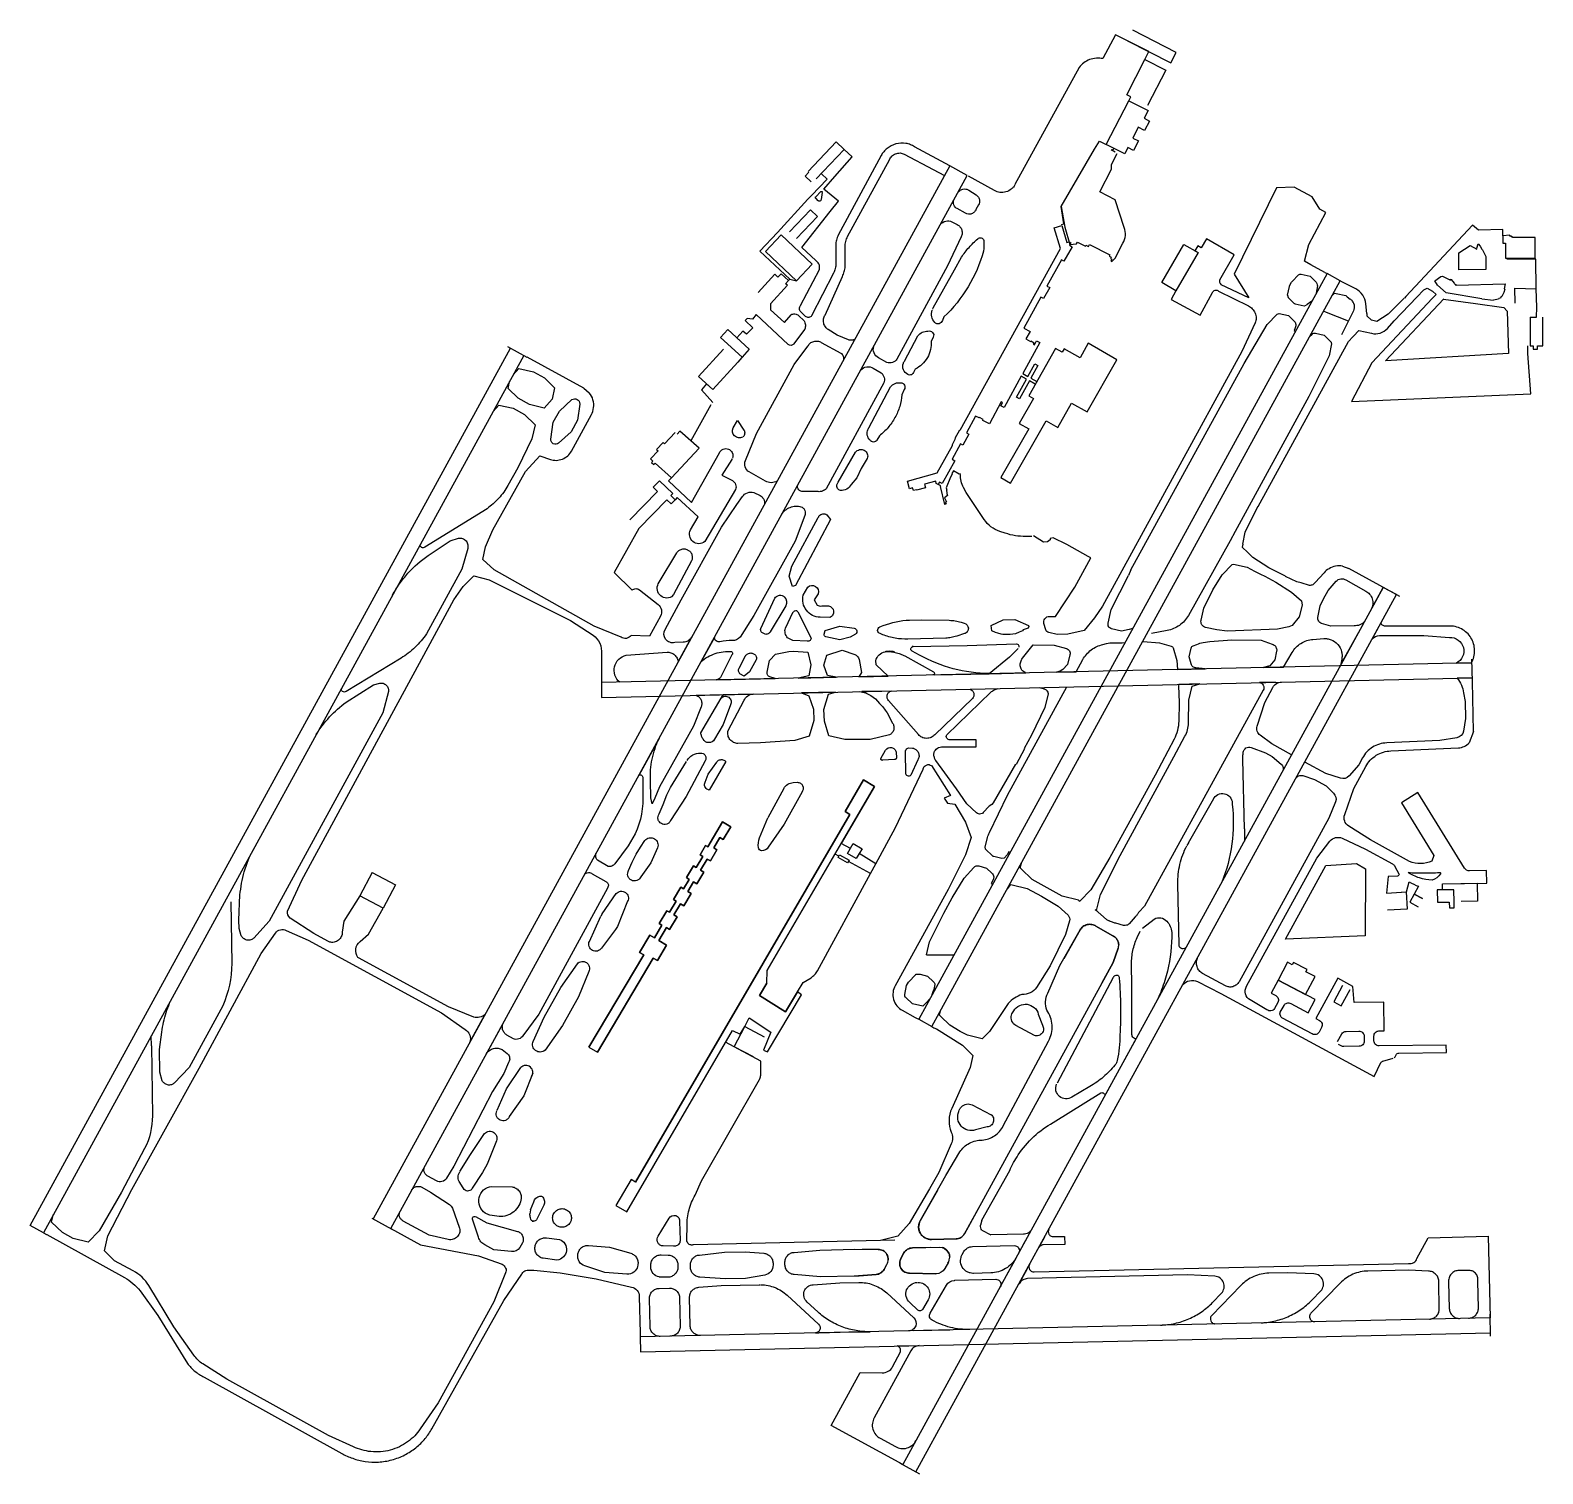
# Model space of a CAD drawing. Header units: millimetres. Extents: x -77.1 to -67, y 51.5 to 61.1.
import ezdxf

# ---------------------------------------------------------------- set-up
doc = ezdxf.new("R2010")
doc.units = ezdxf.units.MM
doc.layers.get('0').update_dxf_attribs({"linetype": 'CONTINUOUS'})
for name, color, linetype in [('ramp', 7, 'CONTINUOUS'), ('runway', 110, 'CONTINUOUS'), ('taxi', 130, 'CONTINUOUS')]:
    doc.layers.add(name, color=color, linetype=linetype)

# ---------------------------------------------------------------- blocks, each defined once
blk = doc.blocks.new('Airport')
at = {"layer": 'ramp'}
for p, q in [((175.78, 185.38), (172.46, 187.07)), ((173.69, 185.44), (172.06, 186.27)), ((172.06, 186.27), (175.37, 184.58)), ((172.01, 182.15), (173.39, 184.85)), ((172.01, 182.15), (173.39, 184.85)), ((173.39, 184.85), (173.69, 185.44)), ((173.39, 184.85), (174.98, 184.04)), ((175.37, 184.58), (175.78, 185.38)), ((174.98, 184.04), (173.6, 181.34)), ((172.31, 181.99), (172.01, 182.15)), ((170.45, 178.36), (172.16, 181.7)), ((170.45, 178.36), (172.16, 181.7)), ((172.16, 181.7), (172.31, 181.99)), ((172.16, 181.7), (173.63, 180.95)), ((173.63, 180.95), (173.33, 180.36)), ((173.33, 180.36), (173.74, 180.15)), ((173.74, 180.15), (173.37, 179.43)), ((172.88, 179.68), (172.46, 178.86)), ((172.46, 178.86), (172.91, 178.64)), ((172.91, 178.64), (172.53, 177.92)), ((173.37, 179.43), (172.88, 179.68)), ((147.73, 176.32), (149.87, 178.58)), ((150.49, 177.99), (148.35, 175.74)), ((149.87, 178.58), (150.49, 177.99)), ((171.85, 177.65), (170.45, 178.36)), ((172.1, 178.14), (171.85, 177.65)), ((172.53, 177.92), (172.1, 178.14)), ((147.5, 175.96), (147.79, 176.27)), ((147.97, 175.51), (147.5, 175.96)), ((146.32, 171.7), (147.92, 173.39)), ((148.45, 172.89), (146.85, 171.2)), ((147.92, 173.39), (148.45, 172.89)), ((166.47, 172.02), (167.07, 172.19)), ((166.95, 170.45), (166.47, 172.02)), ((167.07, 172.19), (167.44, 170.89)), ((144.48, 170.21), (145.68, 171.49)), ((148.04, 169.26), (145.68, 171.49)), ((167.84, 170.57), (167.22, 169.47)), ((167.44, 170.89), (167.61, 170.96)), ((167.61, 170.96), (167.75, 170.88)), ((167.75, 170.88), (167.64, 170.69)), ((167.64, 170.69), (167.84, 170.57)), ((174.67, 167.84), (176.35, 170.76)), ((201.19, 171.45), (200.66, 171.4)), ((200.66, 171.4), (200.66, 170.85)), ((200.66, 170.85), (200.85, 170.85)), ((200.85, 170.85), (200.85, 169.7)), ((201.19, 171.39), (201.19, 171.45)), ((201.3, 171.4), (201.19, 171.39)), ((201.3, 171.34), (201.3, 171.4)), ((201.4, 171.34), (201.3, 171.34)), ((201.4, 171.28), (201.4, 171.34)), ((203.13, 171.28), (201.4, 171.28)), ((203.13, 169.7), (203.13, 171.28)), ((144.48, 170.21), (146.84, 167.99)), ((159.32, 156.61), (166.95, 170.45)), ((159.32, 156.61), (166.95, 170.45)), ((167.03, 169.57), (165.93, 167.58)), ((167.22, 169.47), (167.03, 169.57)), ((177.44, 170.14), (175.75, 167.22)), ((200.85, 169.7), (203.13, 169.7)), ((145.19, 168.48), (143.92, 167.09)), ((145.43, 168.26), (145.19, 168.48)), ((145.67, 168.52), (145.43, 168.26)), ((146.24, 168), (145.67, 168.52)), ((146.84, 167.99), (148.04, 169.26)), ((146.15, 167.64), (144.86, 166.23)), ((144.86, 166.23), (146.15, 167.64)), ((146.02, 167.75), (146.24, 168)), ((146.15, 167.64), (146.02, 167.75)), ((166.14, 167.47), (165.67, 166.63)), ((165.93, 167.58), (166.14, 167.47)), ((175.75, 167.22), (174.67, 167.84)), ((165.47, 166.74), (164.16, 164.38)), ((165.67, 166.63), (165.47, 166.74)), ((202.73, 165.2), (203.22, 165.2)), ((202.73, 165.2), (202.73, 163.04)), ((203.7, 163.04), (203.7, 165.2)), ((141.62, 164.26), (141.07, 163.65)), ((141.07, 163.65), (142.7, 162.17)), ((143.25, 162.78), (141.62, 164.26)), ((142.3, 163.64), (143.25, 162.78)), ((164.16, 164.38), (164.64, 164.12)), ((164.64, 164.12), (164.33, 163.55)), ((139.39, 160.69), (141.28, 162.77)), ((143.25, 162.78), (142.7, 162.17)), ((165.38, 163.28), (164.08, 160.91)), ((164.33, 163.55), (164.67, 163.36)), ((166.59, 162.82), (164.54, 159.22)), ((164.67, 163.36), (164.69, 163.4)), ((164.69, 163.4), (164.95, 163.25)), ((164.95, 163.25), (164.89, 163.15)), ((164.89, 163.15), (164.98, 163.11)), ((164.98, 163.11), (165.14, 163.41)), ((165.14, 163.41), (165.38, 163.28)), ((167.08, 162.55), (166.59, 162.82)), ((167.23, 162.81), (167.08, 162.55)), ((168.45, 162.11), (167.23, 162.81)), ((169.07, 163.22), (168.45, 162.11)), ((171.26, 161.97), (169.07, 163.22)), ((202.73, 163.04), (202.96, 163.04)), ((202.96, 163.04), (202.96, 162.78)), ((202.96, 162.78), (203.3, 162.78)), ((203.3, 162.78), (203.3, 163.04)), ((203.3, 163.04), (203.7, 163.04)), ((142.37, 161.78), (140.47, 159.71)), ((142.37, 161.78), (140.47, 159.71)), ((142.69, 162.14), (142.37, 161.78)), ((142.7, 162.17), (142.69, 162.14)), ((164.47, 160.69), (165, 161.65)), ((165.24, 161.52), (164.71, 160.56)), ((165, 161.65), (165.24, 161.52)), ((168.99, 158), (171.26, 161.97)), ((140.47, 159.71), (139.39, 160.69)), ((163.97, 160.71), (162.68, 158.32)), ((163.6, 159.12), (164.38, 160.48)), ((164.6, 160.35), (163.83, 158.99)), ((164.38, 160.48), (163.97, 160.71)), ((164.08, 160.91), (164.47, 160.69)), ((165.04, 160.1), (164.6, 160.35)), ((164.71, 160.56), (165.16, 160.31)), ((140.47, 159.71), (140, 160.14)), ((163.83, 158.99), (163.6, 159.12)), ((164.54, 159.22), (164.9, 159.01)), ((162.43, 158.75), (161.54, 157.08)), ((162.41, 158.46), (162.53, 158.69)), ((162.68, 158.32), (162.41, 158.46)), ((162.53, 158.69), (162.43, 158.75)), ((164.9, 159.01), (163.82, 157.12)), ((166.75, 156.81), (167.81, 158.67)), ((167.81, 158.67), (168.99, 158)), ((160.48, 157.68), (159.79, 156.4)), ((160.77, 157.53), (160.48, 157.68)), ((160.79, 157.57), (160.77, 157.53)), ((161.08, 157.42), (160.79, 157.57)), ((161.05, 157.35), (161.08, 157.42)), ((161.54, 157.08), (161.05, 157.35)), ((164.54, 156.71), (162.42, 153)), ((163.16, 152.57), (165.86, 157.31)), ((163.82, 157.12), (164.54, 156.71)), ((165.86, 157.31), (166.75, 156.81)), ((136.68, 155.67), (136.18, 155.14)), ((136.78, 155.57), (136.68, 155.67)), ((137.6, 156.43), (136.78, 155.57)), ((137.96, 156.52), (137.76, 156.29)), ((139.43, 155.23), (137.96, 156.52)), ((158.72, 155.51), (158.97, 155.97)), ((158.93, 155.99), (159.29, 156.63)), ((158.97, 155.97), (158.93, 155.99)), ((159.29, 156.63), (159.32, 156.61)), ((159.97, 156.3), (159.52, 155.45)), ((159.79, 156.4), (159.97, 156.3)), ((136.3, 155.02), (135.72, 154.41)), ((135.72, 154.41), (135.91, 154.24)), ((136.18, 155.14), (136.3, 155.02)), ((139.43, 155.23), (137.32, 152.97)), ((137.32, 152.97), (139.43, 155.23)), ((157.56, 153.36), (158.72, 155.43)), ((157.56, 153.36), (158.72, 155.43)), ((159.34, 155.55), (158.7, 154.39)), ((158.72, 155.43), (158.72, 155.51)), ((158.72, 155.43), (158.72, 155.51)), ((159.52, 155.45), (159.34, 155.55)), ((135.91, 154.24), (135.81, 154.14)), ((135.81, 154.14), (135.98, 153.98)), ((135.98, 153.98), (136.08, 154.09)), ((136.08, 154.09), (137.32, 152.97)), ((155.31, 152.71), (157.56, 153.36)), ((155.31, 152.71), (157.56, 153.36)), ((158.9, 154.27), (157.94, 152.54)), ((158.7, 154.39), (158.9, 154.27)), ((136.42, 152.75), (135.93, 152.25)), ((135.93, 152.25), (136.25, 151.94)), ((137.43, 151.77), (136.42, 152.75)), ((137.32, 152.97), (137.09, 152.73)), ((155.46, 152.14), (155.31, 152.71)), ((155.46, 152.14), (155.31, 152.71)), ((155.69, 152.2), (155.46, 152.14)), ((155.69, 152.2), (155.46, 152.14)), ((155.75, 152), (155.69, 152.2)), ((155.75, 152), (155.69, 152.2)), ((156.68, 152.22), (156, 152.03)), ((156.68, 152.22), (156, 152.03)), ((157.47, 152.72), (156.61, 152.48)), ((157.47, 152.72), (156.61, 152.48)), ((156.61, 152.48), (156.68, 152.22)), ((156.61, 152.48), (156.68, 152.22)), ((157.5, 152.53), (157.47, 152.72)), ((157.5, 152.53), (157.47, 152.72)), ((157.64, 152.46), (157.5, 152.53)), ((157.64, 152.46), (157.5, 152.53)), ((157.75, 152.65), (157.64, 152.46)), ((157.94, 152.54), (157.75, 152.65)), ((136.25, 151.94), (134.14, 149.77)), ((136.97, 151.3), (134.83, 149.1)), ((134.83, 149.1), (136.97, 151.3)), ((137.3, 150.99), (136.97, 151.3)), ((136.97, 151.3), (137.3, 150.99)), ((137.28, 151.62), (137.43, 151.77)), ((137.61, 151.3), (137.28, 151.62)), ((137.61, 151.3), (137.3, 150.99)), ((137.3, 150.99), (137.61, 151.3)), ((137.3, 150.99), (137.3, 150.99)), ((155.99, 152.06), (155.75, 152)), ((155.99, 152.06), (155.75, 152)), ((156, 152.03), (155.99, 152.06)), ((156, 152.03), (155.99, 152.06)), ((144.62, 115.43), (152.79, 129.46)), ((152.79, 129.46), (150.26, 125.11)), ((150.55, 127.54), (151.95, 129.95)), ((151.95, 129.95), (150.55, 127.54)), ((151.95, 129.95), (152.79, 129.46)), ((152.79, 129.46), (151.95, 129.95)), ((134.58, 99.31), (150.9, 127.33)), ((150.9, 127.33), (134.58, 99.31)), ((140.1, 124.86), (141.22, 126.76)), ((141.22, 126.76), (140.1, 124.86)), ((141.22, 126.76), (141.84, 126.39)), ((141.84, 126.39), (141.22, 126.76)), ((150.9, 127.33), (150.55, 127.54)), ((150.55, 127.54), (150.9, 127.33)), ((141.84, 126.39), (141.26, 125.42)), ((141.26, 125.42), (141.84, 126.39)), ((139.5, 124.25), (139.92, 124.97)), ((139.92, 124.97), (139.5, 124.25)), ((139.92, 124.97), (140.1, 124.86)), ((140.1, 124.86), (139.92, 124.97)), ((140.79, 124.63), (140.29, 123.79)), ((140.29, 123.79), (140.79, 124.63)), ((141.01, 125.56), (140.55, 124.78)), ((140.55, 124.78), (141.01, 125.56)), ((140.55, 124.78), (140.79, 124.63)), ((140.79, 124.63), (140.55, 124.78)), ((141.26, 125.42), (141.01, 125.56)), ((141.01, 125.56), (141.26, 125.42)), ((150.95, 124.74), (150.26, 125.11)), ((150.73, 124.36), (151.16, 125.11)), ((151.16, 125.11), (151.84, 124.71)), ((151.84, 124.71), (151.62, 124.34)), ((138.46, 122.51), (138.99, 123.4)), ((138.99, 123.4), (138.46, 122.51)), ((138.99, 123.4), (139.2, 123.28)), ((139.2, 123.28), (138.99, 123.4)), ((139.2, 123.28), (139.71, 124.13)), ((139.71, 124.13), (139.2, 123.28)), ((139.71, 124.13), (139.5, 124.25)), ((139.5, 124.25), (139.71, 124.13)), ((140.04, 123.93), (139.54, 123.08)), ((139.54, 123.08), (140.04, 123.93)), ((140.29, 123.79), (140.04, 123.93)), ((140.04, 123.93), (140.29, 123.79)), ((150.07, 124.15), (149.79, 124.3)), ((150.01, 124.05), (150.07, 124.15)), ((150.74, 123.64), (150.01, 124.05)), ((150.07, 124.15), (150.12, 124.25)), ((150.12, 124.25), (150.85, 123.85)), ((151.4, 123.97), (150.73, 124.36)), ((150.85, 123.85), (150.74, 123.64)), ((152.49, 122.82), (150.8, 123.75)), ((151.62, 124.34), (151.4, 123.97)), ((152.9, 123.57), (151.62, 124.34)), ((138.24, 121.66), (138.67, 122.38)), ((138.67, 122.38), (138.24, 121.66)), ((138.67, 122.38), (138.46, 122.51)), ((138.46, 122.51), (138.67, 122.38)), ((139.01, 122.18), (138.58, 121.46)), ((138.58, 121.46), (139.01, 122.18)), ((139.25, 122.04), (139.01, 122.18)), ((139.01, 122.18), (139.25, 122.04)), ((139.78, 122.93), (139.25, 122.04)), ((139.25, 122.04), (139.78, 122.93)), ((139.54, 123.08), (139.78, 122.93)), ((139.78, 122.93), (139.54, 123.08)), ((137.47, 120.84), (138.03, 121.78)), ((138.03, 121.78), (137.47, 120.84)), ((138.03, 121.78), (138.24, 121.66)), ((138.24, 121.66), (138.03, 121.78)), ((138.82, 121.31), (138.26, 120.37)), ((138.26, 120.37), (138.82, 121.31)), ((138.58, 121.46), (138.82, 121.31)), ((138.82, 121.31), (138.58, 121.46)), ((191.8, 121.34), (193.32, 121.43)), ((191.8, 121.34), (193.29, 121.43)), ((193.29, 121.43), (193.36, 120.11)), ((193.91, 121.26), (193.57, 120.64)), ((193.91, 121.26), (194.55, 120.91)), ((194.55, 120.91), (193.91, 121.26)), ((196.92, 121.59), (195.66, 121.57)), ((195.66, 121.57), (195.67, 120.63)), ((196.94, 120.65), (196.92, 121.59)), ((136.39, 119.02), (136.96, 119.99)), ((136.96, 119.99), (136.39, 119.02)), ((136.96, 119.99), (137.18, 119.87)), ((137.18, 119.87), (136.96, 119.99)), ((137.18, 119.87), (137.68, 120.72)), ((137.68, 120.72), (137.18, 119.87)), ((137.68, 120.72), (137.47, 120.84)), ((137.47, 120.84), (137.68, 120.72)), ((138.02, 120.52), (137.51, 119.67)), ((137.51, 119.67), (138.02, 120.52)), ((138.26, 120.37), (138.02, 120.52)), ((138.02, 120.52), (138.26, 120.37)), ((193.36, 120.11), (191.88, 120.03)), ((193.57, 120.64), (194.21, 120.29)), ((195.67, 120.63), (196.58, 120.65)), ((196.58, 120.65), (196.59, 120.2)), ((196.59, 120.2), (196.94, 120.21)), ((196.94, 120.21), (196.94, 120.65)), ((136.02, 117.92), (136.6, 118.9)), ((136.6, 118.9), (136.02, 117.92)), ((136.94, 118.7), (136.35, 117.72)), ((136.35, 117.72), (136.94, 118.7)), ((136.6, 118.9), (136.39, 119.02)), ((136.39, 119.02), (136.6, 118.9)), ((137.18, 118.55), (136.94, 118.7)), ((136.94, 118.7), (137.18, 118.55)), ((137.76, 119.52), (137.18, 118.55)), ((137.18, 118.55), (137.76, 119.52)), ((137.51, 119.67), (137.76, 119.52)), ((137.76, 119.52), (137.51, 119.67)), ((134.89, 116.81), (135.67, 118.12)), ((135.67, 118.12), (134.89, 116.81)), ((135.67, 118.12), (136.02, 117.92)), ((136.02, 117.92), (135.67, 118.12)), ((136.35, 117.72), (136.95, 117.37)), ((136.95, 117.37), (136.35, 117.72)), ((131.03, 109.59), (135.21, 116.62)), ((135.21, 116.62), (131.03, 109.59)), ((135.21, 116.62), (134.89, 116.81)), ((134.89, 116.81), (135.21, 116.62)), ((136.95, 117.37), (136.25, 116.19)), ((136.25, 116.19), (136.95, 117.37)), ((135.93, 116.38), (131.68, 109.21)), ((131.68, 109.21), (135.93, 116.38)), ((136.25, 116.19), (135.93, 116.38)), ((135.93, 116.38), (136.25, 116.19)), ((144.58, 114.47), (144.62, 115.43)), ((184.62, 115.88), (184.26, 116.06)), ((184.71, 116.04), (184.62, 115.88)), ((185.74, 115.5), (184.71, 116.04)), ((185.65, 115.33), (185.74, 115.5)), ((186.35, 114.97), (185.65, 115.33)), ((144.58, 114.47), (144.03, 113.53)), ((144.03, 113.53), (144.58, 114.47)), ((183.55, 114.7), (185.63, 113.61)), ((185.63, 113.61), (186.35, 114.97)), ((188.45, 114.29), (187.78, 113.06)), ((144.03, 113.53), (146, 112.29)), ((146, 112.29), (144.03, 113.53)), ((144.64, 109.23), (147.23, 113.57)), ((146, 112.29), (146.92, 113.8)), ((146.92, 113.8), (146, 112.29)), ((147.23, 113.57), (146.92, 113.8)), ((187.78, 113.06), (188.35, 112.75)), ((188.35, 112.75), (189.02, 113.98)), ((142.91, 111.17), (143.25, 111.84)), ((143.25, 111.84), (144.88, 110.75)), ((133.92, 97.05), (141.96, 110.86)), ((141.96, 110.86), (142.56, 110.58)), ((142.09, 109.63), (142.91, 111.17)), ((142.56, 110.58), (142.91, 111.17)), ((142.91, 111.17), (144.39, 110.39)), ((144.88, 110.75), (144.33, 109.37)), ((131.03, 109.59), (131.68, 109.21)), ((143.56, 108.85), (142.09, 109.63)), ((144.33, 109.37), (144.64, 109.23)), ((134.24, 99.51), (133.09, 97.53)), ((134.58, 99.31), (134.24, 99.51)), ((133.09, 97.53), (133.92, 97.05))]:
    blk.add_line(p, q, dxfattribs=at)
at = {"layer": 'ramp', "linetype": 'ByBlock'}
for p, q in [((176.35, 170.76), (177.44, 170.14)), ((162.42, 153), (163.16, 152.57))]:
    blk.add_line(p, q, dxfattribs=at)
at = {"layer": 'runway'}
for p, q in [((158.52, 176.73), (114.59, 96.51)), ((159.86, 176), (158.52, 176.73)), ((115.93, 95.78), (159.86, 176)), ((187.27, 168.53), (156.16, 111.72)), ((188.27, 167.98), (187.27, 168.53)), ((157.16, 111.17), (188.27, 167.98)), ((88.47, 96.01), (125.07, 162.84)), ((124.83, 162.98), (125.57, 162.57)), ((125.57, 162.57), (126.31, 162.16)), ((191.55, 144.62), (154.95, 77.79)), ((155.95, 77.24), (192.55, 144.07)), ((192.55, 144.07), (191.55, 144.62)), ((198.31, 138.88), (131.98, 137.38)), ((198.34, 137.46), (198.3, 139.15)), ((131.98, 137.38), (132, 136.23)), ((132, 136.23), (198.34, 137.74)), ((89.47, 95.46), (88.47, 96.01)), ((114.5, 96.56), (116.02, 95.73)), ((199.69, 88.98), (134.94, 87.53)), ((199.72, 87.57), (199.69, 89.26)), ((134.97, 86.38), (199.72, 87.84)), ((134.94, 87.53), (134.97, 86.38)), ((154.69, 77.92), (156.21, 77.1))]:
    blk.add_line(p, q, dxfattribs=at)
at = {"layer": 'runway', "linetype": 'ByBlock'}
blk.add_line((156.16, 111.72), (157.16, 111.17), dxfattribs=at)
at = {"layer": 'taxi'}
for p, q in [((171.16, 186.72), (170.19, 184.91)), ((172.06, 186.27), (171.16, 186.72)), ((168.38, 184.23), (163.49, 175.31)), ((169.56, 178), (169.93, 178.63)), ((169.93, 178.63), (170.45, 178.36)), ((153.3, 177.52), (150.03, 171.46)), ((151.09, 177.43), (150.49, 177.99)), ((155.04, 177.63), (157.27, 176.45)), ((158.52, 176.73), (155.83, 178.2)), ((167, 173.63), (169.56, 178)), ((170.82, 177.95), (170.82, 177.96)), ((171.13, 177.79), (170.82, 177.95)), ((170.85, 176.83), (171.28, 177.67)), ((149.78, 175.92), (151.09, 177.43)), ((150.74, 171.35), (153.94, 177.2)), ((169.95, 174.75), (170.85, 176.48)), ((170.85, 176.48), (170.85, 176.83)), ((149.19, 175.73), (148, 174.48)), ((148.74, 176.14), (149.19, 175.73)), ((148.93, 174.97), (149.78, 175.92)), ((161.94, 174.86), (159.94, 175.95)), ((163.49, 175.3), (163.48, 175.29)), ((147.72, 174.19), (145.4, 171.66)), ((148, 174.48), (147.72, 174.19)), ((148.31, 174.39), (148.71, 174.79)), ((148.5, 174.08), (148.34, 174.24)), ((148.81, 174.72), (148.72, 174.17)), ((150.04, 174.05), (148.93, 174.97)), ((149.42, 173.27), (150.04, 174.05)), ((159.98, 174.88), (160.53, 174.53)), ((171.12, 174.14), (169.95, 174.75)), ((171.82, 172.05), (171.12, 174.14)), ((183.41, 175.07), (180.18, 168.48)), ((184.76, 175.12), (183.41, 175.07)), ((186.13, 174.38), (184.76, 175.12)), ((186.72, 173.44), (186.13, 174.38)), ((147.25, 170.51), (149.42, 173.27)), ((159.73, 173.13), (159.1, 173.48)), ((160.71, 173.76), (160.52, 173.42)), ((167, 173.63), (167.28, 172.08)), ((167.21, 172.32), (167, 173.63)), ((185.88, 170.74), (187.18, 173.18)), ((187.18, 173.18), (186.72, 173.44)), ((158.67, 172.48), (159.1, 172.26)), ((167.04, 172.28), (167.21, 172.32)), ((167.28, 172.08), (167.68, 170.75)), ((198.36, 172.23), (193.28, 166.79)), ((198.81, 171.85), (198.36, 172.23)), ((200.66, 171.89), (198.81, 171.85)), ((200.66, 171.4), (200.66, 171.89)), ((145.4, 171.66), (144.05, 170.23)), ((149.84, 170.71), (149.84, 169.29)), ((150.55, 169.07), (150.55, 170.59)), ((159.4, 171.34), (158.36, 169.11)), ((167.68, 170.75), (168.19, 170.8)), ((168.19, 170.8), (168.26, 170.93)), ((168.26, 170.93), (168.86, 170.61)), ((168.86, 170.61), (168.9, 170.69)), ((168.9, 170.69), (169.09, 170.59)), ((169.09, 170.59), (169.17, 170.75)), ((169.17, 170.75), (170.71, 169.95)), ((171.13, 169.71), (171.72, 170.84)), ((177.42, 170.64), (177.2, 170.27)), ((177.67, 170.5), (177.42, 170.64)), ((178.07, 171.17), (177.67, 170.5)), ((180.2, 169.95), (178.07, 171.17)), ((185.56, 169.47), (185.88, 170.74)), ((197.3, 170.11), (198.17, 170.67)), ((198.17, 170.67), (198.67, 170.4)), ((198.67, 170.47), (198.77, 170.81)), ((198.77, 170.81), (198.93, 170.63)), ((198.93, 170.63), (199.05, 170.39)), ((144.05, 170.23), (146.34, 168.1)), ((148.31, 169.53), (147.25, 170.51)), ((148.51, 169.34), (148.31, 169.53)), ((158.89, 168.82), (159.42, 169.78)), ((170.71, 169.95), (170.66, 169.86)), ((170.66, 169.86), (170.82, 169.77)), ((170.82, 169.77), (170.78, 169.69)), ((170.78, 169.69), (170.87, 169.64)), ((170.87, 169.64), (170.79, 169.49)), ((170.79, 169.49), (170.87, 169.45)), ((170.87, 169.45), (171.13, 169.71)), ((177.2, 170.27), (177.44, 170.14)), ((179.11, 168.06), (180.2, 169.95)), ((186.02, 169.19), (185.56, 169.47)), ((197.31, 168.81), (197.3, 170.11)), ((199.12, 170.33), (199.36, 169.83)), ((199.36, 169.83), (199.37, 168.84)), ((203.18, 169.64), (200.97, 169.64)), ((203.2, 167.38), (203.18, 169.64)), ((147.15, 166.11), (148.59, 168.85)), ((149.67, 168.57), (148, 165.31)), ((149.02, 165.37), (150.34, 168.32)), ((158.36, 169.11), (154.5, 162.02)), ((157.27, 165.93), (158.89, 168.82)), ((180.18, 168.48), (181.31, 166.68)), ((184.6, 167.93), (185.09, 168.43)), ((185.29, 168.49), (185.99, 168.34)), ((185.99, 168.34), (186.39, 167.94)), ((187.1, 168.62), (186.02, 169.19)), ((195.47, 167.99), (195.94, 168.31)), ((196.11, 168.32), (196.66, 168.02)), ((199.37, 168.84), (197.31, 168.81)), ((146.34, 168.1), (146.24, 168)), ((146.34, 168.1), (146.84, 167.99)), ((175.75, 167.22), (175.38, 166.57)), ((179, 167.2), (181.27, 166.07)), ((181.31, 166.68), (179.21, 167.68)), ((184.25, 166.9), (184.4, 167.54)), ((184.44, 167.65), (184.56, 167.87)), ((186.53, 167.59), (186.44, 167.03)), ((188.44, 167.89), (188.27, 167.98)), ((189.45, 167.37), (188.44, 167.89)), ((194.11, 166.74), (194.65, 167.3)), ((194.65, 167.3), (194.9, 167.43)), ((194.9, 167.43), (195.31, 167.2)), ((195.31, 167.2), (195.57, 166.95)), ((195.69, 167.66), (195.47, 167.99)), ((196.35, 167.06), (195.69, 167.66)), ((196.66, 168.02), (196.66, 168.11)), ((196.66, 168.11), (196.71, 168.08)), ((196.71, 168.08), (196.96, 167.81)), ((196.96, 167.81), (196.98, 167.76)), ((196.98, 167.76), (197.08, 167.7)), ((197.08, 167.7), (197.06, 167.66)), ((197.06, 167.66), (197.1, 167.64)), ((197.1, 167.64), (200.84, 167.75)), ((200.74, 167.09), (200.57, 166.78)), ((200.81, 167.35), (200.74, 167.09)), ((200.84, 167.75), (200.76, 167.36)), ((200.76, 167.36), (200.81, 167.35)), ((201.59, 166.29), (201.58, 167.41)), ((201.58, 167.41), (203.2, 167.38)), ((203.25, 165.98), (203.2, 167.38)), ((144.86, 166.23), (144.87, 165.78)), ((157.23, 165.83), (157.27, 165.93)), ((175.38, 166.57), (177.59, 165.36)), ((177.59, 165.36), (178.54, 167.08)), ((184.77, 166.25), (184.31, 166.72)), ((185.52, 166.05), (184.85, 166.21)), ((185.66, 166.09), (185.52, 166.05)), ((185.73, 166.15), (185.67, 166.12)), ((186.12, 166.44), (185.75, 166.17)), ((187.67, 166.88), (187.84, 167.03)), ((187.84, 167.03), (187.96, 167.02)), ((187.96, 167.02), (188.7, 166.85)), ((188.7, 166.85), (188.79, 166.75)), ((188.79, 166.75), (189.04, 166.59)), ((190.29, 165.48), (190.22, 166.23)), ((195.3, 166.66), (190.69, 161.73)), ((191.73, 161.88), (196.16, 166.61)), ((193.15, 166.66), (191.91, 165.43)), ((192.37, 164.92), (194.11, 166.74)), ((195.57, 166.95), (195.3, 166.66)), ((196.14, 166.59), (198.58, 166.25)), ((199.05, 166.62), (196.35, 167.06)), ((198.58, 166.25), (200.73, 165.96)), ((200.32, 166.59), (199.96, 166.5)), ((200.35, 166.63), (200.32, 166.59)), ((200.47, 166.66), (200.35, 166.63)), ((200.51, 166.74), (200.47, 166.66)), ((200.57, 166.78), (200.51, 166.74)), ((200.73, 165.96), (200.99, 165.68)), ((203.22, 165.2), (203.25, 165.98)), ((143.09, 165.12), (142.94, 164.95)), ((142.94, 164.95), (143.51, 164.41)), ((143.49, 165.05), (143.09, 165.12)), ((143.78, 165.41), (143.49, 165.05)), ((146.22, 163.13), (143.78, 165.41)), ((144.87, 165.78), (145.93, 164.8)), ((145.93, 164.8), (146.43, 165.39)), ((147.01, 165.33), (147.42, 164.94)), ((147.54, 165.26), (147.17, 165.62)), ((158.08, 165.23), (157.96, 164.97)), ((181.8, 164.78), (180.77, 162.59)), ((182.7, 164.65), (183.47, 165.45)), ((183.63, 165.49), (184.33, 165.34)), ((184.33, 165.34), (184.84, 164.83)), ((184.84, 164.83), (184.89, 164.64)), ((189.27, 165.69), (188.37, 163.86)), ((190.65, 164.99), (190.3, 165.32)), ((191.07, 164.88), (190.65, 164.99)), ((191.91, 165.43), (191.07, 164.88)), ((191.86, 164.35), (192.37, 164.92)), ((200.99, 165.68), (201.09, 162.45)), ((142.75, 164.15), (142.3, 163.64)), ((143.05, 163.91), (142.75, 164.15)), ((143.51, 164.41), (143.05, 163.91)), ((147.47, 164.29), (146.63, 163.15)), ((149.95, 163.83), (149.27, 164.26)), ((150.8, 163.49), (149.95, 163.83)), ((155.08, 161.87), (156.09, 163.79)), ((157.27, 163.69), (157.11, 163.36)), ((180.96, 161.68), (182.7, 164.65)), ((184.81, 164.31), (184.76, 164.19)), ((184.76, 164.19), (184.86, 164.13)), ((184.88, 164.56), (184.81, 164.31)), ((185.94, 163.73), (186.14, 163.92)), ((186.39, 163.99), (187.04, 163.85)), ((187.04, 163.85), (187.55, 163.33)), ((188.91, 163.37), (189.22, 163.71)), ((189.28, 163.77), (189.69, 164.2)), ((189.69, 164.2), (190.66, 163.98)), ((146.67, 161.61), (147.72, 163)), ((148.73, 163.29), (150.22, 162.48)), ((180.77, 162.59), (170.15, 143.2)), ((182.01, 150.79), (188.91, 163.37)), ((187.6, 163.17), (187.42, 162.27)), ((202.57, 162.45), (202.57, 163.04)), ((126.07, 162.29), (89.47, 95.46)), ((130.64, 159.8), (126.33, 162.16)), ((143.8, 156.35), (146.67, 161.61)), ((153.74, 161.77), (153.09, 162.12)), ((154.99, 161.7), (154.99, 161.7)), ((172.33, 145.97), (180.96, 161.68)), ((187.42, 162.27), (186.64, 160.68)), ((190.69, 161.73), (189.13, 158.79)), ((201.09, 162.45), (191.73, 161.88)), ((202.79, 159.37), (202.57, 162.45)), ((124.87, 159.78), (124.99, 160.32)), ((125.26, 160.82), (125.7, 161.31)), ((125.7, 161.31), (126.81, 161.04)), ((126.81, 161.04), (127.66, 160.59)), ((127.66, 160.59), (128.42, 159.82)), ((153.51, 160.2), (149.12, 152.13)), ((152.69, 161.32), (153.3, 160.98)), ((155.9, 161.26), (155.78, 161.05)), ((186.64, 160.68), (185.88, 159.17)), ((125.65, 159.03), (124.87, 159.78)), ((126.51, 158.57), (125.65, 159.03)), ((128.42, 159.82), (128.23, 158.96)), ((140, 160.14), (139.62, 159.67)), ((139.62, 159.67), (140.48, 158.72)), ((152.35, 156.77), (154.02, 159.91)), ((155.04, 159.69), (154.87, 159.3)), ((185.88, 159.17), (180.26, 148.87)), ((189.13, 158.79), (202.79, 159.37)), ((123.73, 158.03), (124.17, 158.5)), ((124.17, 158.5), (125.26, 158.28)), ((125.26, 158.28), (126.13, 157.8)), ((127.63, 158.29), (126.51, 158.57)), ((128.23, 158.96), (127.63, 158.29)), ((128.32, 157.21), (128.79, 158.06)), ((128.79, 158.06), (129.73, 158.93)), ((130.34, 158.59), (130.16, 157.36)), ((140.31, 158.54), (138.81, 155.78)), ((126.13, 157.8), (126.95, 157)), ((126.95, 157), (126.69, 155.95)), ((128.12, 155.92), (128.32, 157.21)), ((130.16, 157.36), (129.67, 156.47)), ((129.7, 155.01), (131.22, 157.79)), ((142.02, 156.77), (142.36, 157.35)), ((142.36, 157.35), (142.84, 156.61)), ((126.69, 155.95), (125.63, 153.74)), ((129.67, 156.47), (128.72, 155.62)), ((142.96, 154.28), (143.8, 156.35)), ((153.17, 156.18), (152.98, 155.84)), ((126.19, 153.45), (127.3, 154.64)), ((127.3, 154.64), (128.1, 154.37)), ((138.84, 151.09), (140.97, 154.87)), ((150.03, 152.63), (151.35, 154.93)), ((152.24, 154.45), (151.78, 153.68)), ((123.71, 149), (126.19, 153.45)), ((125.63, 153.74), (124.86, 152.39)), ((141.91, 154.36), (141.16, 153.18)), ((144.48, 152.72), (143.23, 153.42)), ((151.78, 153.68), (151.44, 152.97)), ((158.82, 153.5), (158.69, 153.3)), ((158.69, 153.3), (158.71, 153.24)), ((159.25, 153.26), (158.82, 153.5)), ((159.35, 153.27), (159.25, 153.26)), ((137.09, 152.73), (138.84, 151.09)), ((141.16, 153.18), (141.96, 152.76)), ((151.44, 152.97), (151.01, 152.46)), ((157.84, 152.35), (157.64, 152.46)), ((157.82, 152.31), (157.84, 152.35)), ((158.15, 150.94), (157.82, 152.31)), ((158.58, 153.01), (158.26, 152.2)), ((158.26, 152.2), (158.31, 152.04)), ((158.71, 153.24), (158.58, 153.01)), ((159.78, 151.86), (159.57, 152.23)), ((137.76, 151.46), (137.61, 151.3)), ((139.35, 150), (137.76, 151.46)), ((142.2, 152.08), (139.86, 148.11)), ((142.29, 150.94), (142.74, 151.54)), ((143.59, 151.86), (144.07, 151.63)), ((148.49, 151.92), (147.33, 151.93)), ((158.34, 151.63), (158.11, 151.45)), ((158.11, 151.45), (158.28, 151.14)), ((158.24, 150.96), (158.15, 150.94)), ((158.28, 151.14), (158.18, 151.09)), ((158.18, 151.09), (158.24, 150.96)), ((158.31, 152.04), (158.28, 152)), ((158.28, 152), (158.31, 151.82)), ((158.31, 151.82), (158.29, 151.78)), ((158.29, 151.78), (158.34, 151.63)), ((161.15, 149.8), (159.78, 151.86)), ((123.27, 150.62), (118.52, 147.68)), ((138.77, 149.01), (139.35, 150)), ((141.14, 149.2), (142.29, 150.94)), ((146.5, 146.24), (148.51, 149.94)), ((147.47, 150.09), (146.74, 148.14)), ((149.44, 149.8), (146.76, 144.77)), ((149.16, 150.15), (149.44, 149.8)), ((181.47, 149.72), (182.02, 150.81)), ((123.16, 147.71), (123.71, 149)), ((134.83, 149.1), (132.96, 145.77)), ((138.06, 143.67), (141.14, 149.2)), ((162.75, 148.75), (162.33, 148.89)), ((180.26, 148.87), (179.88, 148.18)), ((180.84, 147.91), (181.02, 148.82)), ((181.02, 148.82), (181.47, 149.72)), ((118.79, 147.06), (120.47, 148.18)), ((120.47, 148.18), (121.11, 148.38)), ((121.8, 147.58), (121.35, 146.02)), ((122.95, 146.76), (123.16, 147.71)), ((146.74, 148.14), (143.6, 142.47)), ((164.78, 148.5), (164.31, 148.5)), ((165.66, 148.08), (164.9, 148.54)), ((165.98, 148.09), (165.66, 148.08)), ((166.16, 148.25), (165.98, 148.09)), ((166.18, 148.34), (166.16, 148.25)), ((166.39, 148.41), (166.18, 148.34)), ((167.43, 147.89), (166.39, 148.41)), ((169.07, 146.98), (167.43, 147.89)), ((179.88, 148.18), (176.7, 142.49)), ((179.88, 148.18), (176.7, 142.49)), ((181.22, 147.27), (180.79, 147.68)), ((123.81, 145.97), (122.95, 146.76)), ((136.38, 145.01), (137.73, 147.26)), ((138.84, 146.64), (137.47, 144.09)), ((168.04, 144.64), (169.27, 146.88)), ((169.27, 146.88), (169.07, 146.98)), ((179.28, 145.59), (180.04, 146.37)), ((180.15, 146.4), (181.18, 146.16)), ((181.61, 146.89), (181.22, 147.27)), ((182.84, 146.12), (181.61, 146.89)), ((121.35, 146.02), (118.65, 141.08)), ((121.46, 144.69), (122.26, 145.51)), ((122.26, 145.51), (123.44, 145.21)), ((123.44, 145.21), (129.62, 142.09)), ((131.43, 141.66), (123.81, 145.97)), ((132.96, 145.77), (134.32, 144.41)), ((146.29, 145.48), (146.5, 146.24)), ((146.53, 144.69), (146.29, 145.48)), ((170.81, 142.93), (172.14, 145.53)), ((178.57, 144.45), (179.28, 145.59)), ((181.18, 146.16), (181.75, 145.85)), ((181.75, 145.85), (182.2, 145.64)), ((182.2, 145.64), (182.53, 145.48)), ((182.53, 145.48), (183.36, 145.03)), ((184.09, 145.47), (182.84, 146.12)), ((184.96, 145.04), (184.1, 145.46)), ((187.04, 145.73), (186.37, 145)), ((188.7, 145.19), (190.23, 144.34)), ((191.3, 144.76), (188.93, 146.07)), ((120.75, 143.67), (121.46, 144.69)), ((134.89, 144.43), (136.31, 143.32)), ((137.47, 144.09), (137.33, 143.91)), ((146.76, 144.77), (146.53, 144.69)), ((147.36, 144.04), (147.7, 144.65)), ((148.5, 144.14), (148.2, 143.67)), ((166.57, 142.4), (168.04, 144.64)), ((177.89, 143.05), (178.57, 144.45)), ((177.89, 143.05), (178.57, 144.45)), ((183.36, 145.03), (184.57, 144.26)), ((184.57, 144.26), (185.32, 143.6)), ((185.29, 144.97), (184.96, 145.04)), ((185.93, 144.77), (185.29, 144.97)), ((187, 143.76), (187.34, 144.39)), ((187.34, 144.39), (187.96, 145.09)), ((190.65, 142.98), (191.55, 144.62)), ((192.81, 143.93), (191.3, 144.76)), ((109.16, 122.31), (120.75, 143.67)), ((136.84, 141.42), (138.06, 143.67)), ((144.13, 141.5), (145.2, 143.8)), ((146.03, 143.21), (144.85, 141.24)), ((145.2, 143.8), (145.2, 143.8)), ((148.2, 143.67), (148.41, 143.28)), ((148.77, 143.21), (149.29, 143.22)), ((170.15, 143.2), (169.56, 142.3)), ((170.59, 141.89), (170.81, 142.93)), ((177.67, 142.13), (177.89, 143.05)), ((185.38, 143.28), (185.13, 142.37)), ((185.32, 143.6), (185.38, 143.28)), ((186.56, 142.34), (186.75, 143.22)), ((186.75, 143.22), (187, 143.76)), ((129.62, 142.09), (131.35, 140.98)), ((136.49, 142.44), (135.66, 140.9)), ((143.6, 142.47), (142.55, 140.83)), ((146, 141.52), (146.59, 142.76)), ((146.94, 142.75), (147.95, 140.8)), ((149.38, 142.33), (148.65, 142.35)), ((155.46, 142.13), (156.39, 142.15)), ((156.39, 142.15), (158.48, 142.12)), ((159.39, 141.97), (159.63, 141.89)), ((161.67, 141.71), (162.6, 142.14)), ((162.6, 142.14), (163.48, 142.18)), ((163.48, 142.18), (164.53, 141.73)), ((164.53, 141.73), (164.56, 141.64)), ((165.84, 141.39), (165.7, 141.88)), ((166.09, 142.41), (166.57, 142.4)), ((169.56, 142.3), (168.76, 141.33)), ((185.13, 142.37), (184.62, 141.73)), ((187.56, 141.67), (186.85, 141.87)), ((188.48, 139.02), (190.06, 141.9)), ((191.37, 141.92), (190.71, 140.71)), ((133.48, 140.84), (131.43, 141.66)), ((135.66, 140.9), (134.25, 140.97)), ((137.83, 138.95), (138.87, 140.85)), ((140.6, 140.81), (139.58, 138.97)), ((144.45, 141.05), (144.21, 141.18)), ((146.58, 140.57), (146.16, 140.79)), ((148.95, 141.05), (149.04, 141.35)), ((149.04, 141.35), (150.14, 141.66)), ((150.14, 140.64), (149.08, 140.86)), ((150.14, 141.66), (151.25, 141.52)), ((150.93, 140.83), (150.14, 140.64)), ((151.33, 141.07), (150.93, 140.83)), ((153.2, 141.61), (153.46, 141.71)), ((153.42, 141.02), (153.22, 141.1)), ((158.22, 140.76), (155.34, 140.68)), ((159.64, 141.1), (159.05, 140.91)), ((161.74, 141.32), (161.67, 141.71)), ((162, 141.18), (161.74, 141.32)), ((162.18, 141.14), (162, 141.18)), ((162.45, 141.05), (162.18, 141.14)), ((162.56, 141.03), (162.45, 141.05)), ((162.6, 141.03), (162.56, 141.03)), ((162.63, 141.04), (162.6, 141.03)), ((163.12, 141.04), (162.63, 141.04)), ((163.54, 141.08), (163.12, 141.04)), ((163.8, 141.2), (163.54, 141.08)), ((164.06, 141.32), (163.8, 141.2)), ((164.12, 141.39), (164.06, 141.32)), ((164.5, 141.52), (164.12, 141.39)), ((164.56, 141.64), (164.5, 141.52)), ((166.71, 141.03), (166.06, 141.18)), ((167.51, 141.05), (166.71, 141.03)), ((168.76, 141.33), (167.51, 141.05)), ((171.61, 141.28), (170.85, 141.47)), ((172.2, 141.42), (171.61, 141.28)), ((172.46, 141.5), (172.2, 141.42)), ((175.09, 141.34), (173.88, 141.12)), ((175.09, 141.34), (173.88, 141.12)), ((178.86, 141.39), (178.01, 141.58)), ((178.34, 140.5), (180.01, 140.64)), ((179.65, 141.3), (178.86, 141.39)), ((183.48, 141.44), (179.65, 141.3)), ((180.01, 140.64), (182.26, 140.6)), ((182.26, 140.6), (183.09, 140.31)), ((184.36, 141.63), (183.48, 141.44)), ((184.62, 141.73), (184.36, 141.63)), ((186.19, 140.66), (187.01, 140.72)), ((189.32, 141.7), (187.56, 141.67)), ((191.26, 140.95), (194.63, 140.96)), ((196.4, 141.66), (191.7, 141.68)), ((194.63, 140.96), (196.6, 140.81)), ((131.98, 139.58), (131.98, 137.38)), ((133.87, 139.45), (136.99, 139.69)), ((138.21, 140.44), (137.57, 140.42)), ((141.93, 139.48), (141.06, 137.76)), ((143.37, 139.63), (143.37, 139.63)), ((143.46, 139.62), (143.63, 139.54)), ((144.8, 139.05), (145.26, 139.54)), ((145.26, 139.54), (145.76, 139.65)), ((145.76, 139.65), (146.26, 139.75)), ((146.26, 139.75), (146.63, 139.76)), ((147.67, 140.53), (146.58, 140.57)), ((146.63, 139.76), (147.71, 139.69)), ((147.71, 139.69), (147.95, 138.72)), ((148.93, 138.69), (149.15, 139.47)), ((149.15, 139.47), (150.32, 139.84)), ((150.32, 139.84), (151.29, 139.52)), ((153.59, 139.72), (153.59, 139.72)), ((153.59, 139.72), (153.59, 139.72)), ((156.21, 139.46), (155.65, 139.77)), ((155.72, 140.11), (159.85, 140.19)), ((155.74, 140.12), (155.72, 140.11)), ((159.85, 140.19), (163.59, 140.32)), ((163.74, 139.98), (163.08, 139.31)), ((163.62, 140.32), (163.62, 140.32)), ((164.07, 139.23), (164.87, 140.26)), ((164.87, 140.26), (166.49, 140.23)), ((166.49, 140.23), (167.41, 139.97)), ((167.68, 139.48), (167.49, 138.75)), ((170.19, 140.27), (170.46, 140.34)), ((170.46, 140.34), (170.73, 140.41)), ((170.73, 140.41), (171.65, 140.41)), ((171.65, 140.41), (171.87, 140.42)), ((173.25, 140.5), (174.51, 140.39)), ((174.51, 140.39), (175.4, 140.15)), ((175.54, 140.01), (175.83, 139.05)), ((176.75, 139.34), (176.91, 140)), ((177.07, 140.18), (177.34, 140.28)), ((183.42, 139.76), (183.29, 139.1)), ((183.96, 138.55), (184.61, 139.67)), ((116.73, 139.24), (112.53, 136.69)), ((142.47, 138.47), (142.96, 139.4)), ((142.96, 139.4), (142.96, 139.4)), ((143.78, 139.1), (143.27, 138.18)), ((144.62, 138.17), (144.8, 139.05)), ((147.95, 138.72), (147.78, 137.88)), ((149.22, 137.9), (148.93, 138.69)), ((151.63, 139.13), (151.79, 138.15)), ((152.91, 138.72), (152.89, 139.05)), ((155.11, 139.4), (157.29, 138.2)), ((163.08, 139.31), (161.52, 138.04)), ((167.15, 138.36), (166.94, 138.25)), ((167.49, 138.75), (167.15, 138.36)), ((168.16, 138.2), (168.66, 139.12)), ((175.83, 139.05), (175.88, 138.37)), ((175.88, 138.37), (177.97, 138.42)), ((176.91, 138.79), (176.75, 139.34)), ((177.97, 138.42), (177.28, 138.49)), ((182.9, 138.64), (182.42, 138.52)), ((182.42, 138.52), (183.96, 138.55)), ((183.29, 139.1), (182.9, 138.64)), ((188.39, 139.16), (188.28, 138.65)), ((197.12, 138.85), (198.31, 138.88)), ((112.54, 135.88), (114.61, 137.2)), ((114.61, 137.2), (115.11, 137.33)), ((140.73, 137.58), (145.21, 137.68)), ((142.86, 137.85), (142.54, 138.03)), ((143.27, 138.18), (142.86, 137.85)), ((145.21, 137.68), (144.81, 137.82)), ((147.78, 137.88), (146.97, 137.72)), ((146.97, 137.72), (149.88, 137.78)), ((149.88, 137.78), (149.22, 137.9)), ((151.79, 138.15), (151.6, 137.82)), ((151.6, 137.82), (153.83, 137.87)), ((157.33, 137.95), (161.52, 138.04)), ((161.52, 138.04), (164.32, 138.11)), ((166.94, 138.25), (166.65, 138.16)), ((166.65, 138.16), (168.16, 138.2)), ((175.97, 137.23), (175.95, 137.12)), ((175.95, 137.12), (176.01, 135.85)), ((177.57, 137.27), (175.97, 137.23)), ((177, 137.1), (177.57, 137.27)), ((183.34, 137.4), (182.11, 137.37)), ((198.34, 137.74), (197.19, 137.71)), ((198.43, 133.65), (198.34, 137.46)), ((115.76, 136.7), (115.33, 135.07)), ((141.25, 136.44), (139.21, 136.4)), ((139.55, 133.54), (141.1, 136.19)), ((141.25, 136.44), (141.1, 136.19)), ((141.1, 136.19), (141.25, 136.44)), ((141.1, 136.19), (141.11, 136.18)), ((143.54, 136.5), (141.25, 136.44)), ((141.61, 133.67), (142.86, 136.02)), ((149.82, 136.64), (147.23, 136.58)), ((147.23, 136.58), (147.79, 136.37)), ((147.79, 136.37), (148.13, 135.34)), ((148.93, 135.33), (149.28, 136.49)), ((149.28, 136.49), (149.82, 136.64)), ((154.05, 136.73), (151.83, 136.68)), ((156.14, 133.41), (153.85, 136.01)), ((160.26, 136.15), (157.38, 133.39)), ((158.29, 133.39), (161.64, 136.64)), ((162.93, 128.8), (167.44, 137.04)), ((165.33, 136.99), (165.64, 136.92)), ((165.72, 136.89), (165.87, 136.81)), ((166.01, 136.51), (165.77, 135.47)), ((165.94, 136.73), (166, 136.63)), ((182.41, 136.8), (173.37, 120.35)), ((176.71, 134.29), (176.74, 136.02)), ((176.74, 136.02), (177, 137.1)), ((182.53, 135.85), (183.13, 137)), ((197.67, 136.59), (197.78, 135.93)), ((115.33, 135.07), (106.68, 119.2)), ((139.58, 135.53), (138.99, 134.05)), ((141.81, 135.67), (141.26, 134.19)), ((148.13, 135.34), (148.18, 134.48)), ((148.98, 134.43), (148.93, 135.33)), ((153.75, 135.07), (154.17, 134.29)), ((165.77, 135.47), (164.74, 133.36)), ((176.01, 135.85), (175.97, 134.44)), ((181.95, 134.04), (182.53, 135.85)), ((197.78, 135.93), (197.81, 134.64)), ((138.99, 134.05), (136.42, 129.42)), ((141.26, 134.19), (140.6, 133.05)), ((148.18, 134.48), (147.8, 133.3)), ((149.31, 133.32), (148.98, 134.43)), ((197.81, 134.64), (197.66, 133.67)), ((136.38, 133.12), (134.86, 130.34)), ((144.11, 132.78), (142.38, 132.73)), ((146.73, 132.97), (144.11, 132.78)), ((147.8, 133.3), (146.73, 132.97)), ((150.52, 133.04), (149.31, 133.32)), ((152.46, 133.03), (150.52, 133.04)), ((153.92, 133.39), (152.46, 133.03)), ((160.54, 133.01), (158.54, 133.01)), ((160.54, 132.48), (160.54, 133.01)), ((164.74, 133.36), (164.19, 132.35)), ((175.61, 133.05), (174.16, 130.31)), ((175.59, 131.72), (176.44, 133.28)), ((183.05, 132.7), (182.16, 133.36)), ((184.57, 131.87), (183.05, 132.7)), ((195.86, 132.96), (191.81, 132.78)), ((197.15, 133.17), (195.86, 132.96)), ((137.24, 129.39), (138.47, 131.36)), ((139.88, 131.41), (138.45, 128.69)), ((141.46, 131.37), (140.2, 129.17)), ((153.26, 131.6), (153.64, 132.23)), ((153.34, 131.45), (153.4, 131.47)), ((154.32, 131.5), (153.4, 131.47)), ((154.43, 132.08), (154.46, 131.65)), ((155.17, 130.48), (155.16, 132.02)), ((155.4, 132.39), (155.69, 132.38)), ((156.1, 131.49), (155.56, 130.32)), ((155.78, 132.36), (155.78, 132.36)), ((159.04, 129.28), (157.45, 131.44)), ((157.89, 132.48), (160.54, 132.48)), ((164.22, 132.33), (163.57, 131.13)), ((171.5, 124.21), (175.59, 131.72)), ((180.97, 126.24), (180.85, 131.5)), ((181.49, 132.43), (182.59, 132.02)), ((182.59, 132.02), (183.09, 131.75)), ((183.09, 131.75), (183.77, 131.15)), ((189.97, 131.63), (189.68, 131.11)), ((192.12, 132.17), (197.27, 132.4)), ((139.88, 129.78), (140.11, 130.39)), ((140.11, 130.39), (140.77, 131.32)), ((154.4, 126.32), (156.5, 130.77)), ((156.5, 130.77), (156.5, 130.8)), ((157.12, 131.05), (158.58, 128.78)), ((163.53, 131.15), (161.83, 128.22)), ((174.16, 130.31), (170.73, 124.04)), ((185.43, 130.28), (186.3, 129.99)), ((187.18, 130.44), (185.57, 131.32)), ((188.29, 130.08), (187.18, 130.44)), ((189.68, 131.11), (188.94, 130.26)), ((189.3, 129.3), (190.22, 130.99)), ((135.13, 130.17), (135.14, 128.95)), ((135.74, 128.6), (135.72, 129.89)), ((136.42, 129.42), (136.05, 128.57)), ((136.97, 128.81), (137.24, 129.39)), ((140.2, 129.17), (140.09, 129.22)), ((147.28, 129.06), (145.92, 126.59)), ((146.59, 129.76), (146.92, 129.78)), ((159.82, 128.13), (159.04, 129.28)), ((186.3, 129.99), (187.19, 129.5)), ((187.19, 129.5), (187.76, 128.95)), ((188.61, 127.32), (189.3, 129.3)), ((136.38, 127.36), (136.68, 128.08)), ((136.68, 128.08), (136.97, 128.81)), ((138.45, 128.69), (137.26, 126.87)), ((158.58, 128.78), (158.1, 128.56)), ((158.1, 128.56), (158.35, 128.18)), ((158.35, 128.18), (158.9, 128.1)), ((158.9, 128.1), (159.71, 126.74)), ((160.56, 127.44), (159.82, 128.13)), ((161.53, 127.95), (161.07, 127.47)), ((161.73, 128.09), (161.53, 127.95)), ((161.55, 125.96), (162.93, 128.8)), ((161.83, 128.22), (161.73, 128.09)), ((176.7, 125.16), (178.63, 128.54)), ((187.91, 128.28), (187.39, 127.05)), ((194.19, 129), (192.93, 128.22)), ((192.93, 128.22), (195.4, 124.21)), ((197.73, 123.24), (194.19, 129)), ((144.04, 125.54), (144.67, 127.08)), ((161.03, 127.4), (160.89, 127.36)), ((161.07, 127.47), (161.03, 127.4)), ((187.39, 127.05), (180.56, 114.57)), ((134.55, 125.84), (134.02, 124.93)), ((145.92, 126.59), (144.7, 124.83)), ((152.9, 123.57), (154.4, 126.32)), ((159.71, 126.74), (160.16, 125.58)), ((190.58, 125.38), (188.92, 126.43)), ((134.02, 124.93), (133, 123.56)), ((134.62, 124.3), (134.96, 124.82)), ((134.96, 124.82), (135.3, 125.34)), ((136.27, 124.78), (135.74, 123.65)), ((160.16, 125.58), (159.71, 124.26)), ((161.23, 124.82), (161.41, 125.56)), ((161.75, 124.19), (161.28, 124.65)), ((163.03, 124.47), (162.9, 124.24)), ((163.12, 124.43), (163.03, 124.47)), ((186.48, 124), (187.49, 125.29)), ((188.42, 125.51), (190.19, 124.68)), ((190.19, 124.68), (192.25, 123.56)), ((193.55, 123.75), (190.58, 125.38)), ((132.51, 123.37), (131.69, 123.84)), ((134.06, 123.06), (134.34, 123.68)), ((134.34, 123.68), (134.62, 124.3)), ((135.74, 123.65), (134.99, 122.58)), ((152.49, 122.82), (152.9, 123.57)), ((159.71, 124.26), (158.39, 121.62)), ((160.73, 123.4), (161.31, 123.24)), ((162.49, 123.98), (161.88, 124.12)), ((162.66, 124), (162.49, 123.98)), ((162.9, 124.24), (162.66, 124)), ((163.89, 123.27), (163.98, 123.62)), ((170.73, 124.04), (169.26, 121.59)), ((170.01, 121.22), (171.5, 124.21)), ((181.13, 114.23), (186.48, 124)), ((184.11, 117.83), (187.18, 123.44)), ((187.18, 123.44), (189.52, 123.58)), ((189.52, 123.58), (190.2, 123.19)), ((192.43, 123.37), (192.74, 122.8)), ((108.07, 119.96), (109.16, 122.31)), ((114.51, 122.91), (116.29, 121.97)), ((131.29, 122.81), (132.31, 122.21)), ((148.44, 115.41), (152.49, 122.82)), ((158.71, 120.98), (159.61, 122.46)), ((159.61, 122.46), (160.36, 123.29)), ((161.31, 123.24), (161.73, 122.85)), ((161.84, 122.34), (161.69, 122.06)), ((161.87, 122.56), (161.84, 122.34)), ((163.96, 123.19), (163.89, 123.27)), ((164.8, 122.36), (163.96, 123.19)), ((167.09, 121.1), (164.8, 122.36)), ((190.2, 123.19), (190.17, 118.08)), ((191.91, 122.59), (191.8, 121.34)), ((192.64, 122.63), (191.91, 122.59)), ((193.32, 121.43), (193.53, 122.19)), ((199.42, 123.05), (198.13, 123.02)), ((199.44, 122.09), (199.42, 123.05)), ((104.35, 119.26), (104.45, 121.19)), ((113.57, 121.13), (112.36, 119.19)), ((115.35, 120.19), (113.57, 121.13)), ((115.35, 120.19), (113.57, 121.13)), ((116.29, 121.97), (115.35, 120.19)), ((132.44, 121.71), (127.21, 112.12)), ((132.05, 119.76), (133.12, 121.3)), ((158.39, 121.62), (154.36, 114.27)), ((161.69, 122.06), (161.74, 122.03)), ((161.74, 122.03), (161.79, 122.01)), ((162.91, 121.67), (163.17, 121.98)), ((163.17, 121.98), (163.29, 121.97)), ((163.29, 121.97), (164.42, 121.69)), ((164.42, 121.69), (165.52, 121.1)), ((165.52, 121.1), (166.77, 120.35)), ((168.33, 120.79), (167.09, 121.1)), ((169.26, 121.59), (168.44, 120.73)), ((169.71, 120), (170.01, 121.22)), ((175.99, 117.38), (175.9, 122.02)), ((194.23, 121.85), (193.91, 121.26)), ((196.06, 122.03), (199.44, 122.09)), ((196.07, 121.58), (196.06, 122.03)), ((197.46, 122.06), (198.71, 122.08)), ((198.71, 122.08), (198.74, 120.72)), ((103.75, 120.68), (103.82, 115.97)), ((114.24, 118.21), (115.35, 120.19)), ((133.98, 120.71), (133.2, 118.8)), ((158.06, 119.81), (158.71, 120.98)), ((166.77, 120.35), (167.54, 119.64)), ((170.47, 119.33), (169.61, 120.09)), ((169.61, 120.09), (169.71, 120)), ((198.74, 120.72), (197.48, 120.7)), ((104.38, 118.63), (104.35, 119.26)), ((106.68, 119.2), (105.51, 117.9)), ((110.08, 118.26), (108.27, 119.43)), ((112.36, 119.19), (112.24, 118.35)), ((131.07, 117.65), (131.94, 119.57)), ((133.2, 118.8), (133.07, 118.55)), ((156.99, 117.63), (158.06, 119.81)), ((167.65, 119.23), (167.35, 118.17)), ((169.66, 118.82), (170.95, 118.07)), ((170.95, 118.07), (169.66, 118.82)), ((171.77, 118.87), (171.17, 119.03)), ((172.66, 119.52), (172.19, 119)), ((173.21, 118.65), (174.1, 119.35)), ((104.55, 118.09), (104.38, 118.63)), ((106.06, 116.74), (107.15, 118.29)), ((107.15, 118.29), (107.15, 118.29)), ((107.97, 118.48), (109.65, 117.75)), ((109.65, 117.75), (119.8, 112.21)), ((111.15, 117.68), (110.08, 118.26)), ((111.3, 117.6), (111.15, 117.68)), ((113.6, 117.64), (114.24, 118.21)), ((133.07, 118.55), (131.99, 117.15)), ((156.76, 116.64), (156.99, 117.63)), ((167.35, 118.17), (166.18, 115.8)), ((166.92, 115.81), (168.46, 118.54)), ((168.46, 118.54), (167.21, 116.32)), ((172.81, 117.95), (173.03, 118.43)), ((190.17, 118.08), (184.11, 117.83)), ((101.35, 107.99), (106.06, 116.74)), ((113.48, 116.4), (113.43, 116.43)), ((120.34, 112.67), (113.48, 116.4)), ((171.36, 117.14), (170.97, 116.04)), ((170.97, 116.04), (171.36, 117.14)), ((128.9, 114.14), (130.16, 115.95)), ((131.02, 115.36), (130.24, 113.44)), ((170.97, 116.04), (159.64, 95.38)), ((166.18, 115.8), (165.14, 114.15)), ((165.99, 113.7), (166.92, 115.81)), ((170.14, 114.52), (170.97, 116.04)), ((184.26, 116.06), (183.55, 114.7)), ((127.62, 111.88), (128.9, 114.14)), ((146.92, 113.8), (147.36, 114.52)), ((147.36, 114.52), (147.96, 114.89)), ((155.1, 113.6), (155.24, 114.29)), ((155.24, 114.29), (155.39, 114.55)), ((155.39, 114.55), (155.93, 115.14)), ((155.99, 115.16), (156.26, 115.16)), ((156.26, 115.16), (156.83, 115.01)), ((156.83, 115.01), (157.29, 114.57)), ((157.39, 114.37), (157.31, 114)), ((166.72, 106.89), (171.01, 114.92)), ((177.39, 114.6), (179.18, 113.69)), ((179.52, 114.26), (177.77, 115.21)), ((183.55, 114.7), (183.02, 113.71)), ((186.37, 113.22), (183.55, 114.7)), ((188.09, 114.84), (186.41, 111.78)), ((189.22, 114.22), (188.09, 114.84)), ((189.32, 112.99), (189.22, 114.22)), ((130.24, 113.44), (129.02, 111.24)), ((155.68, 112.9), (155.17, 113.37)), ((156.75, 113.01), (156.48, 112.72)), ((157.01, 113.28), (156.75, 113.01)), ((157.23, 113.8), (157.16, 113.57)), ((157.31, 114), (157.23, 113.8)), ((179.18, 113.69), (190.85, 107.37)), ((182.69, 112.45), (181.41, 113.2)), ((183.02, 113.71), (183.36, 113.53)), ((183.52, 113.01), (183.26, 112.53)), ((184.5, 112.93), (185.84, 112.22)), ((185.84, 112.22), (186.37, 113.22)), ((191.6, 113.03), (189.32, 112.99)), ((191.63, 110.84), (191.6, 113.03)), ((103.14, 112.75), (100.58, 108.05)), ((119.8, 112.21), (121.6, 110.95)), ((122.26, 111.89), (120.34, 112.67)), ((121.97, 109.98), (123.11, 112.07)), ((127.21, 112.12), (126.01, 110.47)), ((126.79, 110.03), (127.62, 111.88)), ((154.9, 112.41), (155.9, 111.86)), ((156.48, 112.73), (155.68, 112.9)), ((155.9, 111.86), (155.9, 111.86)), ((155.9, 111.86), (155.99, 111.81)), ((155.99, 111.81), (156.16, 111.73)), ((157.74, 112.04), (157.85, 112.44)), ((157.81, 111.96), (157.74, 112.04)), ((158.53, 111.26), (157.81, 111.96)), ((162.97, 112.91), (161.54, 110.78)), ((165.27, 112.12), (165.59, 111.26)), ((183.7, 112.27), (183.99, 112.78)), ((186.14, 110.6), (183.88, 111.81)), ((186.41, 111.78), (186.7, 111.62)), ((98.32, 109.41), (98.5, 110.75)), ((124.52, 111.47), (123.23, 109.12)), ((129.02, 111.24), (127.69, 109.36)), ((157.16, 111.17), (157.32, 111.08)), ((157.32, 111.08), (157.51, 110.98)), ((157.51, 110.98), (159.49, 109.76)), ((159.31, 110.78), (158.53, 111.26)), ((159.87, 110.51), (159.31, 110.78)), ((161.54, 110.78), (160.99, 110.24)), ((164.99, 110.49), (163.56, 111.24)), ((186.85, 111.1), (186.66, 110.75)), ((188.72, 110.8), (189.7, 110.81)), ((191.21, 110.83), (191.63, 110.84)), ((97.7, 109.7), (97.78, 104.37)), ((125.28, 110.22), (124.78, 110.51)), ((144.12, 108.54), (141.45, 109.98)), ((159.49, 109.76), (160.29, 108.96)), ((160.99, 110.24), (159.87, 110.51)), ((162.59, 103.59), (166.04, 110.06)), ((164.99, 110.48), (164.99, 110.49)), ((170.31, 105.84), (172.72, 110.22)), ((188.07, 110.02), (188.39, 110.6)), ((188.35, 109.69), (188.13, 109.81)), ((189.72, 109.66), (188.54, 109.64)), ((190.09, 110.44), (190.09, 110.05)), ((190.84, 110.06), (190.84, 110.45)), ((196.35, 109.76), (191.23, 109.69)), ((196.36, 109.2), (196.35, 109.76)), ((98.34, 107.7), (98.32, 109.41)), ((124.42, 109.41), (124.8, 109.11)), ((124.91, 108.43), (124.55, 107.58)), ((144.14, 107.66), (144.12, 108.54)), ((160.29, 108.96), (160.07, 108.05)), ((190.85, 107.37), (191.37, 108.42)), ((191.51, 108.54), (192.31, 108.75)), ((192.45, 108.86), (192.53, 109.02)), ((192.74, 109.15), (196.36, 109.2)), ((96.2, 98.76), (101.35, 107.99)), ((98.53, 107.04), (98.34, 107.7)), ((100.58, 108.05), (99.44, 106.86)), ((124.55, 107.58), (123.7, 106.21)), ((124.75, 106.43), (125.84, 108.04)), ((126.76, 107.61), (126.08, 105.88)), ((160.07, 108.05), (158.67, 104.92)), ((123.7, 106.21), (120.73, 100.52)), ((124.05, 104.79), (124.75, 106.43)), ((139.61, 99.42), (144.02, 107.13)), ((166.41, 103.85), (170.04, 106.12)), ((169.19, 106.59), (167.83, 105.79)), ((126.08, 105.88), (124.97, 104.31)), ((160.24, 105.2), (161.67, 104.45)), ((161.67, 104.45), (161.67, 104.46)), ((122.01, 101.42), (123.03, 102.94)), ((161.37, 103.52), (160.48, 103.29)), ((97.18, 101.87), (95.43, 98.56)), ((121.21, 100.12), (122.01, 101.42)), ((123.99, 102.47), (123.28, 100.67)), ((158.63, 102.23), (157.7, 100.05)), ((158.23, 99.82), (159.28, 101.61)), ((120.73, 100.52), (120.19, 99.61)), ((123.28, 100.67), (122.93, 100.04)), ((119.42, 99.4), (118.76, 99.76)), ((121.54, 98.75), (121.19, 99.28)), ((122.93, 100.04), (122.15, 98.85)), ((139.13, 98.32), (139.61, 99.42)), ((156.28, 96.37), (158.23, 99.82)), ((160.96, 96.42), (163.09, 100.2)), ((95.43, 98.56), (93.72, 95.6)), ((94.39, 95.22), (96.2, 98.76)), ((118.3, 98.93), (118.96, 98.56)), ((118.96, 98.56), (120.41, 97.62)), ((123.63, 98.99), (123.63, 98.99)), ((123.63, 98.99), (125.19, 98.95)), ((156.98, 98.79), (155.43, 96.15)), ((157.58, 98.68), (156.28, 96.37)), ((90.09, 96.25), (90.24, 96.86)), ((120.63, 97.33), (121.15, 95.89)), ((124.2, 96.7), (123.49, 96.8)), ((126.59, 97.2), (126.83, 97.81)), ((127.59, 97.57), (127.07, 96.5)), ((159.64, 95.38), (160.83, 97.54)), ((90.92, 95.47), (90.09, 96.25)), ((115.93, 95.78), (118.21, 94.53)), ((118.85, 95.27), (116.89, 96.34)), ((122.62, 95.12), (122.17, 96.5)), ((122.39, 96.69), (123.25, 96.22)), ((126.7, 96.35), (126.8, 96.33)), ((136.31, 95.19), (137.14, 96.57)), ((137.94, 96.31), (137.98, 94.9)), ((138.49, 94.94), (138.51, 95.98)), ((155.43, 96.15), (154.57, 95.2)), ((89.47, 95.46), (89.72, 95.33)), ((89.73, 95.32), (95.66, 92.05)), ((91.75, 95.02), (90.92, 95.47)), ((92.88, 94.73), (91.75, 95.02)), ((93.72, 95.6), (92.88, 94.73)), ((94.12, 94.08), (94.39, 95.22)), ((118.21, 94.53), (122.63, 93.69)), ((120.31, 94.94), (118.85, 95.27)), ((123.79, 94.15), (123.1, 94.53)), ((125.97, 94.68), (125.77, 94.32)), ((127.8, 95.07), (128.79, 94.95)), ((131.01, 94.49), (132.6, 94.37)), ((154.35, 94.89), (139, 94.54)), ((154.57, 95.2), (153.24, 94.86)), ((159, 94.99), (157.13, 94.95)), ((157.13, 94.95), (159, 94.99)), ((164.13, 95.34), (161.64, 95.29)), ((164.1, 94.49), (164.57, 95.35)), ((165.42, 94.52), (165.76, 95.14)), ((167.28, 94.56), (165.64, 94.53)), ((166.42, 95.16), (167.26, 95.18)), ((167.26, 95.18), (167.28, 94.56)), ((194.11, 93.49), (194.96, 95.08)), ((194.96, 95.08), (199.55, 95.19)), ((199.55, 95.19), (199.69, 88.98)), ((122.63, 93.69), (124.42, 93.06)), ((125.14, 94.03), (123.79, 94.15)), ((128.6, 93.36), (127.54, 93.51)), ((130.19, 93.79), (130.2, 93.86)), ((132.6, 94.37), (134.23, 93.89)), ((136.53, 93.77), (137.06, 93.76)), ((136.56, 94.47), (136.56, 94.47)), ((137.47, 94.44), (136.68, 94.45)), ((139.45, 93.76), (141.36, 93.98)), ((141.36, 93.98), (142.93, 94.01)), ((142.93, 94.01), (144.37, 93.89)), ((146.66, 93.96), (148.63, 94.14)), ((148.63, 94.14), (151.29, 94.2)), ((151.29, 94.2), (153.08, 94.19)), ((153.08, 94.19), (151.88, 94.2)), ((154.8, 93.5), (155.03, 93.92)), ((155.03, 93.92), (154.8, 93.5)), ((155.68, 94.3), (157.74, 94.35)), ((157.09, 94.33), (155.68, 94.3)), ((159.47, 93.79), (159.6, 94.02)), ((160.25, 94.4), (163.44, 94.48)), ((162.97, 92.42), (163.6, 93.58)), ((96.31, 92.55), (94.89, 93.31)), ((124.69, 92.39), (123.78, 90.2)), ((124.56, 90.29), (125.92, 92.29)), ((126.49, 92.61), (126.67, 92.6)), ((126.67, 92.6), (126.84, 92.6)), ((126.84, 92.6), (128.85, 92.41)), ((128.85, 92.41), (131.58, 91.95)), ((132.24, 92.44), (130.71, 92.94)), ((133.93, 92.31), (132.24, 92.44)), ((133.94, 92.3), (133.94, 92.3)), ((134.76, 92.99), (134.74, 92.89)), ((135.75, 92.84), (135.75, 93.01)), ((137.81, 92.99), (137.81, 92.82)), ((138.77, 92.84), (138.77, 93.01)), ((144.44, 92.23), (142.97, 91.97)), ((145.06, 93.15), (145.06, 93)), ((145.97, 93.01), (145.97, 93.19)), ((146.67, 92.27), (146.67, 92.27)), ((148.68, 92.1), (146.67, 92.27)), ((152.91, 92.28), (151.23, 92.16)), ((151.29, 92.16), (152.91, 92.28)), ((152.91, 92.28), (152.91, 92.28)), ((153.52, 92.66), (153.74, 93.05)), ((155.45, 92.37), (155.45, 92.37)), ((157.46, 92.33), (155.45, 92.37)), ((155.45, 92.37), (157.46, 92.33)), ((157.51, 92.33), (157.51, 92.33)), ((158.42, 93.21), (158.14, 92.72)), ((158.37, 93.13), (158.42, 93.21)), ((160.29, 92.36), (160.29, 92.36)), ((160.31, 92.36), (160.3, 92.36)), ((160.32, 92.36), (160.31, 92.36)), ((161.65, 92.4), (160.32, 92.36)), ((162.69, 91.92), (162.97, 92.42)), ((164.01, 91.95), (164.29, 92.45)), ((164.29, 92.45), (164.6, 93.03)), ((176.63, 92.24), (164.45, 91.96)), ((164.6, 93.02), (164.59, 93.01)), ((164.6, 93.03), (164.6, 93.03)), ((164.6, 93.03), (164.6, 93.02)), ((164.6, 93.02), (164.6, 93.02)), ((164.95, 92.47), (193.48, 93.11)), ((178.71, 92.14), (176.63, 92.24)), ((184.27, 92.41), (182.83, 92.37)), ((186.27, 92.32), (184.27, 92.41)), ((193.49, 92.61), (190.38, 92.54)), ((194.99, 92.52), (193.49, 92.61)), ((198.11, 92.59), (197.31, 92.59)), ((96.84, 91.04), (98.18, 89.15)), ((99.41, 88.3), (97.5, 91.43)), ((131.58, 91.95), (134.28, 91.32)), ((136.38, 91.22), (137.16, 91.24)), ((136.38, 91.22), (136.38, 91.22)), ((136.39, 92.09), (136.39, 92.09)), ((137.04, 92.07), (136.5, 92.08)), ((137.07, 92.07), (137.07, 92.07)), ((139.41, 91.3), (141.12, 91.44)), ((139.41, 91.3), (139.41, 91.3)), ((141.41, 91.94), (139.48, 92.07)), ((141.12, 91.44), (144, 91.5)), ((142.97, 91.97), (141.41, 91.94)), ((148.12, 91.5), (150.15, 91.64)), ((148.12, 91.5), (148.12, 91.5)), ((151.23, 92.16), (148.68, 92.1)), ((150.15, 91.64), (151.59, 91.67)), ((151.74, 91.67), (151.74, 91.67)), ((157.03, 89.32), (158.27, 91.46)), ((158.86, 91.83), (158.86, 91.83)), ((158.92, 91.84), (162.03, 91.91)), ((162.37, 91.34), (162.69, 91.92)), ((163.8, 91.57), (164.01, 91.95)), ((180.71, 91.45), (178.49, 89.16)), ((188.27, 91.62), (186.04, 89.33)), ((195.82, 89.66), (195.77, 91.68)), ((196.53, 91.7), (196.58, 89.68)), ((198.8, 89.73), (198.75, 91.75)), ((119.07, 80.53), (124.56, 90.29)), ((123.78, 90.2), (119.56, 82.51)), ((134.87, 90.6), (134.93, 87.8)), ((135.69, 88.31), (135.64, 90.44)), ((137.94, 90.49), (137.99, 88.36)), ((138.75, 88.37), (138.7, 90.53)), ((146.13, 90.7), (148.53, 88.49)), ((148.47, 89.43), (147.65, 90.18)), ((153.72, 90.87), (155.78, 88.98)), ((156.1, 89.56), (155.47, 90.14)), ((156.88, 90.35), (156.45, 89.62)), ((178.55, 90.15), (179.22, 90.85)), ((186.1, 90.32), (186.79, 91.03)), ((98.18, 89.15), (100.45, 85.49)), ((100.93, 86.13), (99.41, 88.3)), ((134.93, 87.8), (134.94, 87.53)), ((148.29, 87.83), (148.54, 87.83)), ((148.54, 87.83), (150.17, 87.87)), ((150.17, 87.87), (152.47, 87.92)), ((155.79, 88), (158.52, 88.06)), ((155.55, 86.45), (152.76, 81.35)), ((154.51, 86.83), (156.2, 86.86)), ((103.44, 84.29), (101.62, 85.46)), ((154.17, 85.24), (154.76, 86.38)), ((101.71, 84.45), (112.2, 78.65)), ((111.2, 80), (103.44, 84.29)), ((149.48, 80.78), (151.69, 84.81)), ((151.69, 84.81), (153.38, 84.79)), ((119.56, 82.51), (118.18, 80.51)), ((154.95, 77.79), (149.48, 80.78)), ((113.11, 79.15), (111.2, 80)), ((153.22, 79.8), (154.4, 79.16))]:
    blk.add_line(p, q, dxfattribs=at)
at = {"layer": 'taxi', "linetype": 'ByBlock'}
for p, q in [((157.27, 176.45), (158.12, 176)), ((199.05, 170.39), (199.12, 170.33)), ((187.1, 168.62), (187.27, 168.53)), ((184.25, 166.9), (184.31, 166.72)), ((193.28, 166.79), (193.16, 166.66)), ((199.05, 166.62), (199.96, 166.5)), ((183.47, 165.45), (183.63, 165.49)), ((187.22, 165.57), (187, 165.66)), ((188.89, 164.9), (187.22, 165.57)), ((190.29, 165.48), (190.3, 165.32)), ((184.89, 164.64), (184.88, 164.56)), ((189.28, 163.77), (189.22, 163.71)), ((130.64, 159.8), (131.06, 159.44)), ((180.84, 147.91), (180.79, 147.68)), ((180.04, 146.37), (180.15, 146.4)), ((172.33, 145.97), (172.14, 145.53)), ((188.45, 146.24), (188.93, 146.07)), ((186.37, 145), (186.18, 144.83)), ((177.84, 140.43), (178.34, 140.5)), ((152.91, 138.72), (153.83, 137.87)), ((198.43, 133.65), (198.1, 132.78)), ((145.88, 129.3), (144.67, 127.08)), ((135.85, 128.13), (135.74, 128.6)), ((136.05, 128.57), (135.85, 128.13)), ((180.97, 126.24), (180.97, 125.3)), ((176.7, 125.16), (176.58, 124.96)), ((195.4, 124.21), (195.26, 123.77)), ((114.51, 122.91), (113.57, 121.13)), ((132.51, 121.85), (132.44, 121.71)), ((168.33, 120.79), (168.44, 120.73)), ((173.37, 120.35), (172.94, 119.89)), ((132.05, 119.76), (131.94, 119.57)), ((170.47, 119.33), (170.66, 119.22)), ((156.76, 116.64), (158.85, 116.64)), ((97.7, 109.7), (97.69, 110.46)), ((157.7, 100.05), (156.98, 98.79)), ((126.59, 97.2), (126.54, 96.9)), ((123.25, 96.22), (125.58, 95.56)), ((160.96, 96.42), (160.86, 96.04)), ((160.97, 95.65), (161.64, 95.29)), ((94.12, 94.08), (94.89, 93.31))]:
    blk.add_line(p, q, dxfattribs=at)
for centre, radius, start, end in [((179.38, 167.93), 0.306, 145.0561, 234.3169), ((126.23, 107.67), 0.533, 323.658, 136.4154)]:
    blk.add_arc(centre, radius, start, end, dxfattribs=at)
at = {"layer": 'taxi'}
for points in [[(168.73, 184.58), (168.59, 184.48), (168.48, 184.36), (168.38, 184.23)], [(169.18, 184.83), (169.02, 184.77), (168.87, 184.69), (168.73, 184.58)], [(169.69, 184.94), (169.52, 184.93), (169.35, 184.89), (169.18, 184.83)], [(170.19, 184.91), (170.03, 184.94), (169.86, 184.95), (169.69, 184.94)], [(153.49, 177.81), (153.41, 177.72), (153.35, 177.62), (153.3, 177.52)], [(153.75, 178.06), (153.65, 177.98), (153.56, 177.9), (153.49, 177.81)], [(154.42, 178.41), (154.17, 178.34), (153.94, 178.22), (153.75, 178.06)], [(153.94, 177.2), (153.97, 177.3), (154.03, 177.39), (154.11, 177.47)], [(154.11, 177.47), (154.18, 177.55), (154.28, 177.62), (154.39, 177.66)], [(154.39, 177.66), (154.51, 177.7), (154.62, 177.72), (154.74, 177.72)], [(155.18, 178.45), (154.93, 178.49), (154.67, 178.48), (154.42, 178.41)], [(154.74, 177.72), (154.85, 177.71), (154.96, 177.68), (155.04, 177.63)], [(155.53, 178.35), (155.42, 178.39), (155.3, 178.43), (155.18, 178.45)], [(155.83, 178.2), (155.74, 178.26), (155.64, 178.31), (155.53, 178.35)], [(170.82, 177.96), (170.86, 177.96), (170.9, 177.96), (170.94, 177.98)], [(170.94, 177.98), (170.98, 178), (171.01, 178.03), (171.03, 178.07)], [(163.48, 175.29), (163.45, 175.23), (163.41, 175.17), (163.37, 175.12)], [(148.3, 174.35), (148.3, 174.37), (148.31, 174.38), (148.31, 174.39)], [(148.3, 174.31), (148.3, 174.32), (148.3, 174.34), (148.3, 174.35)], [(148.31, 174.27), (148.3, 174.28), (148.3, 174.3), (148.3, 174.31)], [(148.34, 174.24), (148.33, 174.25), (148.32, 174.26), (148.31, 174.27)], [(148.56, 174.05), (148.53, 174.06), (148.51, 174.07), (148.5, 174.08)], [(148.63, 174.05), (148.61, 174.05), (148.59, 174.04), (148.56, 174.05)], [(148.69, 174.1), (148.68, 174.08), (148.66, 174.06), (148.63, 174.05)], [(148.72, 174.17), (148.72, 174.14), (148.71, 174.12), (148.69, 174.1)], [(148.71, 174.79), (148.73, 174.8), (148.76, 174.8), (148.79, 174.79)], [(148.79, 174.79), (148.8, 174.78), (148.81, 174.77), (148.81, 174.76)], [(148.81, 174.76), (148.82, 174.74), (148.82, 174.73), (148.81, 174.72)], [(158.84, 173.77), (158.79, 173.91), (158.8, 174.05), (158.85, 174.17)], [(159.16, 174.71), (159.17, 174.73), (159.18, 174.74), (159.19, 174.76)], [(159.19, 174.76), (159.22, 174.79), (159.24, 174.82), (159.28, 174.84)], [(159.28, 174.84), (159.34, 174.9), (159.42, 174.93), (159.51, 174.96)], [(159.51, 174.96), (159.59, 174.98), (159.68, 174.98), (159.76, 174.97)], [(159.76, 174.97), (159.84, 174.95), (159.91, 174.92), (159.98, 174.88)], [(160.53, 174.53), (160.58, 174.49), (160.64, 174.45), (160.68, 174.39)], [(160.68, 174.39), (160.73, 174.33), (160.76, 174.26), (160.78, 174.18)], [(160.78, 174.18), (160.79, 174.11), (160.8, 174.03), (160.78, 173.96)], [(162.35, 174.72), (162.2, 174.74), (162.06, 174.79), (161.94, 174.86)], [(162.8, 174.76), (162.65, 174.71), (162.5, 174.7), (162.35, 174.72)], [(163.21, 174.97), (163.09, 174.87), (162.96, 174.8), (162.8, 174.76)], [(163.37, 175.12), (163.32, 175.07), (163.27, 175.02), (163.21, 174.97)], [(159.1, 173.48), (158.98, 173.53), (158.89, 173.63), (158.84, 173.77)], [(159.94, 173.06), (159.86, 173.07), (159.79, 173.1), (159.73, 173.13)], [(160.19, 173.09), (160.11, 173.06), (160.02, 173.05), (159.94, 173.06)], [(160.4, 173.23), (160.35, 173.17), (160.28, 173.12), (160.19, 173.09)], [(160.52, 173.42), (160.5, 173.35), (160.46, 173.29), (160.4, 173.23)], [(160.78, 173.96), (160.77, 173.88), (160.74, 173.82), (160.71, 173.76)], [(157.83, 172.29), (157.92, 172.4), (158.06, 172.49), (158.22, 172.53)], [(158.22, 172.53), (158.38, 172.56), (158.54, 172.54), (158.67, 172.48)], [(159.1, 172.26), (159.17, 172.22), (159.24, 172.17), (159.3, 172.1)], [(159.3, 172.1), (159.36, 172.03), (159.41, 171.95), (159.44, 171.86)], [(159.44, 171.86), (159.46, 171.77), (159.48, 171.68), (159.47, 171.59)], [(171.9, 171.43), (171.91, 171.64), (171.89, 171.85), (171.82, 172.05)], [(149.89, 171.09), (149.86, 170.96), (149.84, 170.83), (149.84, 170.71)], [(150.03, 171.46), (149.97, 171.34), (149.92, 171.22), (149.89, 171.09)], [(150.55, 170.59), (150.55, 170.72), (150.57, 170.85), (150.6, 170.98)], [(150.6, 170.98), (150.63, 171.11), (150.68, 171.23), (150.74, 171.35)], [(159.47, 171.59), (159.46, 171.5), (159.44, 171.42), (159.4, 171.34)], [(159.99, 170.53), (160.2, 170.76), (160.42, 170.98), (160.66, 171.18)], [(160.66, 171.18), (160.73, 171.25), (160.83, 171.28), (160.92, 171.26)], [(160.92, 171.26), (160.97, 171.25), (161.01, 171.22), (161.05, 171.18)], [(161.05, 171.18), (161.08, 171.15), (161.11, 171.11), (161.12, 171.06)], [(161.12, 171.06), (161.14, 170.79), (161.13, 170.51), (161.09, 170.24)], [(171.72, 170.84), (171.82, 171.02), (171.88, 171.22), (171.9, 171.43)], [(159.42, 169.78), (159.59, 170.04), (159.78, 170.29), (159.99, 170.53)], [(161.09, 170.24), (160.83, 169.3), (160.44, 168.39), (159.93, 167.53)], [(148.6, 169.1), (148.59, 169.19), (148.56, 169.27), (148.51, 169.34)], [(148.59, 168.85), (148.61, 168.93), (148.62, 169.02), (148.6, 169.1)], [(149.8, 168.92), (149.77, 168.8), (149.72, 168.68), (149.67, 168.57)], [(149.84, 169.29), (149.84, 169.17), (149.83, 169.05), (149.8, 168.92)], [(150.34, 168.32), (150.4, 168.43), (150.46, 168.56), (150.49, 168.68)], [(150.49, 168.68), (150.53, 168.81), (150.55, 168.94), (150.55, 169.07)], [(185.09, 168.43), (185.12, 168.46), (185.15, 168.48), (185.19, 168.49)], [(185.19, 168.49), (185.22, 168.5), (185.26, 168.5), (185.29, 168.49)], [(195.94, 168.31), (195.99, 168.35), (196.06, 168.35), (196.11, 168.32)], [(159.93, 167.53), (159.41, 166.68), (158.79, 165.9), (158.08, 165.23)], [(178.54, 167.08), (178.55, 167.11), (178.57, 167.16), (178.61, 167.19)], [(178.61, 167.19), (178.64, 167.23), (178.69, 167.25), (178.74, 167.27)], [(178.74, 167.27), (178.79, 167.28), (178.84, 167.28), (178.89, 167.27)], [(178.89, 167.27), (178.93, 167.25), (178.97, 167.23), (179, 167.2)], [(184.4, 167.54), (184.4, 167.56), (184.41, 167.58), (184.41, 167.6)], [(184.41, 167.6), (184.42, 167.61), (184.43, 167.63), (184.44, 167.65)], [(184.56, 167.87), (184.57, 167.88), (184.57, 167.89), (184.58, 167.9)], [(184.58, 167.9), (184.59, 167.91), (184.59, 167.92), (184.6, 167.93)], [(186.39, 167.94), (186.43, 167.9), (186.47, 167.84), (186.49, 167.78)], [(186.49, 167.78), (186.52, 167.72), (186.53, 167.65), (186.53, 167.59)], [(189.99, 166.9), (189.85, 167.1), (189.66, 167.26), (189.45, 167.37)], [(147.07, 165.86), (147.07, 165.95), (147.1, 166.04), (147.15, 166.11)], [(181.27, 166.07), (181.38, 166.02), (181.48, 165.95), (181.57, 165.85)], [(184.81, 166.23), (184.79, 166.23), (184.78, 166.24), (184.77, 166.25)], [(184.85, 166.21), (184.84, 166.21), (184.82, 166.22), (184.81, 166.23)], [(189.21, 166.42), (189.16, 166.49), (189.1, 166.54), (189.04, 166.59)], [(189.32, 166.18), (189.3, 166.27), (189.26, 166.35), (189.21, 166.42)], [(189.32, 166.18), (189.37, 166.02), (189.35, 165.84), (189.27, 165.69)], [(190.22, 166.23), (190.2, 166.46), (190.12, 166.69), (189.99, 166.9)], [(146.43, 165.39), (146.51, 165.45), (146.62, 165.47), (146.73, 165.46)], [(146.73, 165.46), (146.84, 165.45), (146.94, 165.4), (147.01, 165.33)], [(147.17, 165.62), (147.11, 165.68), (147.08, 165.77), (147.07, 165.86)], [(147.42, 164.94), (147.48, 164.85), (147.52, 164.74), (147.53, 164.62)], [(147.78, 165.19), (147.69, 165.18), (147.6, 165.21), (147.54, 165.26)], [(148, 165.31), (147.95, 165.25), (147.87, 165.2), (147.78, 165.19)], [(148.92, 164.76), (148.89, 164.87), (148.89, 164.99), (148.91, 165.09)], [(148.91, 165.09), (148.93, 165.2), (148.97, 165.29), (149.02, 165.37)], [(157.38, 164.8), (157.14, 165.05), (157.07, 165.42), (157.18, 165.74)], [(157.71, 164.71), (157.59, 164.68), (157.46, 164.71), (157.38, 164.8)], [(157.96, 164.97), (157.93, 164.85), (157.84, 164.75), (157.71, 164.71)], [(181.57, 165.85), (181.66, 165.76), (181.73, 165.65), (181.78, 165.52)], [(181.78, 165.52), (181.84, 165.4), (181.86, 165.27), (181.86, 165.14)], [(181.86, 165.14), (181.87, 165.01), (181.84, 164.88), (181.8, 164.78)], [(147.53, 164.62), (147.53, 164.5), (147.52, 164.39), (147.47, 164.29)], [(149.05, 164.47), (148.99, 164.56), (148.94, 164.66), (148.92, 164.76)], [(149.27, 164.26), (149.19, 164.31), (149.12, 164.38), (149.05, 164.47)], [(156.09, 163.79), (156.28, 164.03), (156.56, 164.16), (156.86, 164.15)], [(156.86, 164.15), (156.99, 164.19), (157.13, 164.15), (157.21, 164.05)], [(157.21, 164.05), (157.26, 164.01), (157.28, 163.95), (157.3, 163.88)], [(157.3, 163.88), (157.3, 163.81), (157.3, 163.74), (157.27, 163.69)], [(186.14, 163.92), (186.17, 163.95), (186.21, 163.97), (186.26, 163.99)], [(186.26, 163.99), (186.3, 164), (186.35, 164), (186.39, 163.99)], [(190.66, 163.98), (190.87, 163.93), (191.09, 163.93), (191.31, 164)], [(191.31, 164), (191.53, 164.07), (191.72, 164.19), (191.86, 164.35)], [(146.43, 163.06), (146.35, 163.06), (146.28, 163.09), (146.22, 163.13)], [(146.63, 163.15), (146.58, 163.11), (146.51, 163.07), (146.43, 163.06)], [(147.72, 163), (147.76, 163.08), (147.82, 163.16), (147.89, 163.22)], [(147.89, 163.22), (147.97, 163.29), (148.06, 163.34), (148.16, 163.37)], [(148.16, 163.37), (148.26, 163.4), (148.37, 163.4), (148.46, 163.39)], [(148.46, 163.39), (148.56, 163.37), (148.65, 163.34), (148.73, 163.29)], [(150.22, 162.48), (150.3, 162.42), (150.36, 162.34), (150.4, 162.24)], [(151.07, 163.45), (150.97, 163.44), (150.88, 163.46), (150.8, 163.49)], [(151.31, 163.56), (151.24, 163.5), (151.16, 163.46), (151.07, 163.45)], [(152.76, 162.49), (152.69, 162.65), (152.68, 162.82), (152.73, 162.98)], [(153.09, 162.12), (152.95, 162.2), (152.83, 162.32), (152.76, 162.49)], [(157.06, 162.74), (157.01, 162.53), (156.92, 162.32), (156.82, 162.13)], [(157.11, 163.36), (157.12, 163.16), (157.1, 162.95), (157.06, 162.74)], [(187.55, 163.33), (187.57, 163.31), (187.58, 163.29), (187.59, 163.26)], [(187.59, 163.26), (187.6, 163.23), (187.6, 163.2), (187.6, 163.17)], [(150.4, 162.24), (150.44, 162.14), (150.44, 162.03), (150.42, 161.94)], [(151.75, 161.19), (151.86, 161.31), (152.01, 161.41), (152.2, 161.43)], [(152.2, 161.43), (152.38, 161.46), (152.55, 161.41), (152.69, 161.32)], [(154.16, 161.76), (154.01, 161.71), (153.86, 161.72), (153.74, 161.77)], [(154.5, 162.02), (154.42, 161.9), (154.3, 161.81), (154.16, 161.76)], [(154.99, 161.21), (154.93, 161.38), (154.93, 161.55), (154.99, 161.7)], [(154.99, 161.7), (155, 161.73), (155.01, 161.76), (155.03, 161.79)], [(155.03, 161.79), (155.04, 161.82), (155.06, 161.85), (155.08, 161.87)], [(156.41, 161.62), (156.26, 161.47), (156.09, 161.35), (155.9, 161.26)], [(156.82, 162.13), (156.71, 161.94), (156.57, 161.77), (156.41, 161.62)], [(153.3, 160.98), (153.4, 160.89), (153.48, 160.77), (153.52, 160.62)], [(153.52, 160.62), (153.56, 160.48), (153.55, 160.33), (153.51, 160.2)], [(154.02, 159.91), (154.1, 160.02), (154.22, 160.11), (154.36, 160.17)], [(154.36, 160.17), (154.5, 160.22), (154.65, 160.23), (154.79, 160.21)], [(154.79, 160.21), (154.91, 160.21), (155.03, 160.15), (155.08, 160.03)], [(155.32, 160.84), (155.18, 160.92), (155.06, 161.04), (154.99, 161.21)], [(155.6, 160.83), (155.5, 160.79), (155.4, 160.8), (155.32, 160.84)], [(155.78, 161.05), (155.76, 160.96), (155.7, 160.88), (155.6, 160.83)], [(129.73, 158.93), (129.85, 159.01), (130.01, 159.02), (130.14, 158.95)], [(131.34, 158.91), (131.29, 159.11), (131.19, 159.29), (131.06, 159.44)], [(154.87, 159.3), (154.85, 159), (154.79, 158.71), (154.71, 158.41)], [(155.11, 159.86), (155.11, 159.8), (155.08, 159.74), (155.04, 159.69)], [(155.08, 160.03), (155.11, 159.98), (155.12, 159.92), (155.11, 159.86)], [(130.14, 158.95), (130.27, 158.88), (130.34, 158.74), (130.34, 158.59)], [(131.22, 157.79), (131.31, 157.94), (131.37, 158.12), (131.39, 158.32)], [(131.39, 158.32), (131.42, 158.51), (131.4, 158.71), (131.34, 158.91)], [(154.71, 158.41), (154.62, 158.12), (154.5, 157.83), (154.35, 157.56)], [(142.13, 156.16), (141.97, 156.32), (141.93, 156.57), (142.02, 156.77)], [(152.31, 156.7), (152.33, 156.72), (152.34, 156.75), (152.35, 156.77)], [(153.82, 156.8), (153.62, 156.57), (153.4, 156.36), (153.17, 156.18)], [(154.35, 157.56), (154.2, 157.29), (154.02, 157.03), (153.82, 156.8)], [(128.17, 155.71), (128.13, 155.78), (128.12, 155.85), (128.12, 155.92)], [(128.32, 155.57), (128.27, 155.6), (128.21, 155.65), (128.17, 155.71)], [(128.72, 155.62), (128.61, 155.53), (128.46, 155.51), (128.32, 155.57)], [(142.74, 156.06), (142.54, 155.96), (142.29, 156), (142.13, 156.16)], [(142.86, 156.2), (142.84, 156.17), (142.82, 156.14), (142.79, 156.1)], [(142.84, 156.61), (142.87, 156.57), (142.89, 156.52), (142.89, 156.47)], [(142.89, 156.32), (142.89, 156.28), (142.88, 156.24), (142.86, 156.2)], [(142.89, 156.47), (142.91, 156.42), (142.91, 156.37), (142.89, 156.32)], [(152.24, 156.22), (152.21, 156.37), (152.23, 156.51), (152.28, 156.64)], [(152.45, 155.85), (152.35, 155.94), (152.27, 156.07), (152.24, 156.22)], [(152.28, 156.64), (152.29, 156.66), (152.3, 156.68), (152.31, 156.7)], [(152.55, 155.74), (152.5, 155.77), (152.47, 155.81), (152.45, 155.85)], [(152.71, 155.69), (152.65, 155.69), (152.6, 155.71), (152.55, 155.74)], [(152.87, 155.74), (152.83, 155.71), (152.77, 155.69), (152.71, 155.69)], [(152.98, 155.84), (152.96, 155.8), (152.92, 155.76), (152.87, 155.74)], [(129.01, 154.4), (129.16, 154.46), (129.3, 154.55), (129.42, 154.65)], [(129.42, 154.65), (129.54, 154.76), (129.63, 154.88), (129.7, 155.01)], [(140.97, 154.87), (141.02, 154.99), (141.12, 155.09), (141.26, 155.15)], [(141.26, 155.15), (141.4, 155.21), (141.54, 155.21), (141.66, 155.16)], [(141.66, 155.16), (141.78, 155.12), (141.89, 155.02), (141.95, 154.89)], [(141.95, 154.42), (141.94, 154.4), (141.92, 154.38), (141.91, 154.36)], [(141.95, 154.89), (142.02, 154.75), (142.02, 154.6), (141.97, 154.48)], [(151.35, 154.93), (151.42, 155.02), (151.52, 155.09), (151.65, 155.12)], [(151.65, 155.12), (151.78, 155.15), (151.91, 155.13), (152.01, 155.07)], [(152.01, 155.07), (152.12, 155.02), (152.2, 154.92), (152.24, 154.8)], [(152.24, 154.8), (152.29, 154.69), (152.29, 154.56), (152.24, 154.45)], [(128.1, 154.37), (128.23, 154.33), (128.39, 154.3), (128.54, 154.3)], [(128.54, 154.3), (128.7, 154.31), (128.86, 154.34), (129.01, 154.4)], [(142.94, 153.8), (142.88, 153.97), (142.9, 154.14), (142.96, 154.28)], [(143.23, 153.42), (143.1, 153.5), (142.99, 153.63), (142.94, 153.8)], [(124.86, 152.39), (124.67, 152.04), (124.43, 151.71), (124.16, 151.42)], [(141.96, 152.76), (142.06, 152.7), (142.16, 152.6), (142.21, 152.47)], [(142.21, 152.47), (142.26, 152.33), (142.25, 152.2), (142.2, 152.08)], [(144.92, 152.6), (144.76, 152.6), (144.6, 152.65), (144.48, 152.72)], [(145.37, 152.71), (145.24, 152.64), (145.08, 152.6), (144.92, 152.6)], [(146.93, 152.23), (146.92, 152.28), (146.92, 152.34), (146.93, 152.39)], [(147.02, 152.06), (146.98, 152.11), (146.95, 152.17), (146.93, 152.23)], [(149.12, 152.13), (149.04, 152.06), (148.94, 152), (148.83, 151.96)], [(149.97, 152.17), (149.91, 152.26), (149.9, 152.36), (149.92, 152.44)], [(149.92, 152.44), (149.93, 152.48), (149.94, 152.51), (149.96, 152.54)], [(149.96, 152.54), (149.98, 152.58), (150, 152.6), (150.03, 152.63)], [(150.2, 152.01), (150.11, 152.03), (150.02, 152.09), (149.97, 152.17)], [(150.67, 152.11), (150.52, 152.03), (150.36, 152), (150.2, 152.01)], [(151.01, 152.46), (150.93, 152.31), (150.81, 152.19), (150.67, 152.11)], [(159.57, 152.23), (159.4, 152.53), (159.32, 152.88), (159.34, 153.22)], [(124.16, 151.42), (123.89, 151.12), (123.59, 150.85), (123.27, 150.62)], [(142.74, 151.54), (142.82, 151.67), (142.95, 151.78), (143.11, 151.84)], [(143.11, 151.84), (143.27, 151.9), (143.44, 151.9), (143.59, 151.86)], [(144.07, 151.63), (144.18, 151.57), (144.28, 151.47), (144.35, 151.34)], [(144.35, 151.34), (144.41, 151.21), (144.42, 151.07), (144.4, 150.94)], [(147.17, 151.96), (147.11, 151.98), (147.06, 152.01), (147.02, 152.06)], [(147.33, 151.93), (147.28, 151.92), (147.22, 151.93), (147.17, 151.96)], [(148.83, 151.96), (148.72, 151.92), (148.6, 151.91), (148.49, 151.92)], [(145.72, 150.19), (145.79, 150.3), (145.88, 150.41), (145.99, 150.5)], [(145.99, 150.5), (146.1, 150.59), (146.22, 150.67), (146.36, 150.72)], [(146.36, 150.72), (146.5, 150.78), (146.64, 150.81), (146.78, 150.82)], [(146.78, 150.82), (146.92, 150.82), (147.06, 150.81), (147.19, 150.77)], [(147.19, 150.77), (147.25, 150.75), (147.31, 150.72), (147.36, 150.67)], [(147.36, 150.67), (147.41, 150.62), (147.46, 150.56), (147.48, 150.49)], [(147.52, 150.28), (147.52, 150.21), (147.5, 150.14), (147.47, 150.09)], [(147.48, 150.49), (147.51, 150.42), (147.53, 150.35), (147.52, 150.28)], [(148.51, 149.94), (148.52, 149.97), (148.53, 149.99), (148.54, 150.01)], [(148.54, 150.01), (148.55, 150.03), (148.57, 150.05), (148.58, 150.07)], [(148.58, 150.07), (148.65, 150.16), (148.75, 150.21), (148.85, 150.23)], [(148.85, 150.23), (148.96, 150.24), (149.07, 150.22), (149.16, 150.15)], [(162.33, 148.89), (161.85, 149.05), (161.43, 149.37), (161.15, 149.8)], [(138.71, 148.53), (138.67, 148.69), (138.7, 148.86), (138.77, 149.01)], [(163.52, 148.56), (163.26, 148.6), (163, 148.67), (162.75, 148.75)], [(118.2, 147.75), (118.18, 147.79), (118.17, 147.83), (118.17, 147.87)], [(118.29, 147.67), (118.26, 147.69), (118.22, 147.71), (118.2, 147.75)], [(118.52, 147.68), (118.46, 147.63), (118.37, 147.63), (118.29, 147.67)], [(121.11, 148.38), (121.2, 148.39), (121.3, 148.38), (121.4, 148.35)], [(121.4, 148.35), (121.5, 148.31), (121.59, 148.25), (121.67, 148.16)], [(121.67, 148.16), (121.75, 148.08), (121.79, 147.97), (121.81, 147.87)], [(121.81, 147.87), (121.83, 147.76), (121.82, 147.67), (121.8, 147.58)], [(137.89, 147.43), (137.96, 147.48), (138.03, 147.52), (138.11, 147.54)], [(138.11, 147.54), (138.2, 147.56), (138.28, 147.56), (138.37, 147.55)], [(138.37, 147.55), (138.45, 147.54), (138.52, 147.51), (138.58, 147.47)], [(138.95, 148.11), (138.83, 148.22), (138.74, 148.37), (138.71, 148.53)], [(139.41, 147.95), (139.24, 147.95), (139.08, 148.01), (138.95, 148.11)], [(139.86, 148.11), (139.73, 148), (139.57, 147.95), (139.41, 147.95)], [(164.31, 148.5), (164.05, 148.5), (163.78, 148.52), (163.52, 148.56)], [(117.25, 145.71), (117.72, 146.22), (118.23, 146.67), (118.79, 147.06)], [(137.73, 147.26), (137.77, 147.32), (137.82, 147.38), (137.89, 147.43)], [(138.58, 147.47), (138.65, 147.44), (138.71, 147.39), (138.76, 147.33)], [(138.76, 147.33), (138.82, 147.26), (138.86, 147.19), (138.88, 147.11)], [(138.91, 146.86), (138.9, 146.78), (138.88, 146.7), (138.84, 146.64)], [(138.88, 147.11), (138.91, 147.03), (138.91, 146.94), (138.91, 146.86)], [(116.61, 144.9), (116.81, 145.18), (117.02, 145.45), (117.25, 145.71)], [(187.42, 146.05), (187.27, 145.97), (187.14, 145.86), (187.04, 145.73)], [(187.92, 146.24), (187.74, 146.21), (187.57, 146.14), (187.42, 146.05)], [(188.45, 146.24), (188.28, 146.27), (188.1, 146.27), (187.92, 146.24)], [(187.96, 145.09), (188.05, 145.19), (188.17, 145.26), (188.31, 145.27)], [(188.31, 145.27), (188.46, 145.29), (188.59, 145.26), (188.7, 145.19)], [(116.07, 144.03), (116.15, 144.19), (116.24, 144.33), (116.33, 144.48)], [(116.33, 144.48), (116.42, 144.62), (116.51, 144.76), (116.61, 144.9)], [(134.32, 144.41), (134.39, 144.47), (134.49, 144.52), (134.6, 144.53)], [(134.6, 144.53), (134.72, 144.53), (134.82, 144.49), (134.89, 144.43)], [(136.23, 144.54), (136.23, 144.72), (136.29, 144.88), (136.38, 145.01)], [(136.41, 144.07), (136.31, 144.19), (136.24, 144.35), (136.23, 144.54)], [(136.84, 143.83), (136.67, 143.86), (136.52, 143.95), (136.41, 144.07)], [(147.35, 143.43), (147.3, 143.64), (147.32, 143.84), (147.36, 144.04)], [(147.7, 144.65), (147.86, 144.8), (148.11, 144.82), (148.3, 144.7)], [(148.3, 144.7), (148.49, 144.58), (148.57, 144.35), (148.5, 144.14)], [(186.18, 144.83), (186.1, 144.79), (186.01, 144.77), (185.93, 144.77)], [(190.23, 144.34), (190.33, 144.28), (190.43, 144.2), (190.51, 144.1)], [(190.51, 144.1), (190.6, 144), (190.66, 143.88), (190.71, 143.74)], [(136.31, 143.32), (136.43, 143.22), (136.52, 143.08), (136.56, 142.91)], [(136.56, 142.91), (136.59, 142.74), (136.56, 142.58), (136.49, 142.44)], [(137.33, 143.91), (137.19, 143.83), (137.02, 143.79), (136.84, 143.83)], [(145.2, 143.8), (145.23, 143.85), (145.28, 143.9), (145.33, 143.94)], [(145.33, 143.94), (145.39, 143.98), (145.46, 144.01), (145.54, 144.02)], [(145.54, 144.02), (145.61, 144.03), (145.69, 144.02), (145.75, 144)], [(145.75, 144), (145.82, 143.98), (145.88, 143.94), (145.92, 143.9)], [(145.92, 143.9), (146.09, 143.71), (146.14, 143.44), (146.03, 143.21)], [(147.6, 142.88), (147.48, 143.04), (147.39, 143.22), (147.35, 143.43)], [(148.41, 143.28), (148.46, 143.24), (148.52, 143.22), (148.58, 143.21)], [(148.58, 143.21), (148.65, 143.19), (148.72, 143.2), (148.77, 143.21)], [(149.29, 143.22), (149.5, 143.18), (149.65, 143.01), (149.67, 142.81)], [(190.75, 143.34), (190.74, 143.21), (190.7, 143.09), (190.65, 142.98)], [(190.71, 143.74), (190.75, 143.61), (190.76, 143.47), (190.75, 143.34)], [(146.61, 142.79), (146.65, 142.84), (146.71, 142.87), (146.79, 142.86)], [(146.79, 142.86), (146.82, 142.86), (146.85, 142.85), (146.88, 142.83)], [(146.88, 142.83), (146.91, 142.81), (146.93, 142.78), (146.94, 142.75)], [(148.65, 142.35), (148.24, 142.35), (147.85, 142.55), (147.6, 142.88)], [(149.6, 142.52), (149.55, 142.43), (149.47, 142.37), (149.38, 142.33)], [(149.67, 142.81), (149.68, 142.72), (149.66, 142.61), (149.6, 142.52)], [(153.46, 141.71), (154.1, 141.97), (154.77, 142.11), (155.46, 142.13)], [(158.48, 142.12), (158.64, 142.11), (158.79, 142.1), (158.94, 142.07)], [(158.94, 142.07), (159.09, 142.05), (159.24, 142.01), (159.39, 141.97)], [(159.63, 141.89), (159.81, 141.84), (159.93, 141.69), (159.94, 141.51)], [(165.7, 141.88), (165.69, 141.94), (165.68, 142), (165.69, 142.06)], [(165.69, 142.06), (165.7, 142.12), (165.73, 142.19), (165.77, 142.24)], [(165.77, 142.24), (165.81, 142.3), (165.86, 142.34), (165.92, 142.37)], [(165.92, 142.37), (165.98, 142.39), (166.04, 142.41), (166.09, 142.41)], [(170.63, 141.63), (170.58, 141.72), (170.57, 141.81), (170.59, 141.89)], [(176.03, 141.73), (175.74, 141.53), (175.42, 141.4), (175.09, 141.34)], [(176.03, 141.73), (175.74, 141.53), (175.42, 141.4), (175.09, 141.34)], [(176.7, 142.49), (176.54, 142.2), (176.31, 141.94), (176.03, 141.73)], [(176.7, 142.49), (176.54, 142.2), (176.31, 141.94), (176.03, 141.73)], [(177.67, 141.96), (177.66, 142.02), (177.66, 142.08), (177.67, 142.13)], [(177.73, 141.78), (177.7, 141.84), (177.67, 141.9), (177.67, 141.96)], [(177.86, 141.65), (177.81, 141.69), (177.76, 141.73), (177.73, 141.78)], [(186.63, 142.06), (186.57, 142.15), (186.55, 142.25), (186.56, 142.34)], [(186.85, 141.87), (186.76, 141.9), (186.68, 141.97), (186.63, 142.06)], [(189.76, 141.77), (189.62, 141.71), (189.47, 141.69), (189.32, 141.7)], [(190.13, 142.03), (190.03, 141.92), (189.9, 141.83), (189.76, 141.77)], [(191.49, 141.74), (191.43, 141.79), (191.39, 141.85), (191.37, 141.92)], [(191.7, 141.68), (191.63, 141.67), (191.56, 141.69), (191.49, 141.74)], [(118.65, 141.08), (118.4, 140.72), (118.11, 140.37), (117.79, 140.06)], [(131.35, 140.98), (131.56, 140.83), (131.74, 140.62), (131.86, 140.37)], [(133.89, 140.74), (133.74, 140.72), (133.59, 140.76), (133.48, 140.84)], [(134.25, 140.97), (134.17, 140.86), (134.05, 140.77), (133.89, 140.74)], [(136.88, 140.68), (136.71, 140.9), (136.7, 141.19), (136.84, 141.42)], [(137.19, 140.44), (137.06, 140.49), (136.95, 140.57), (136.88, 140.68)], [(138.87, 140.85), (138.81, 140.73), (138.71, 140.63), (138.59, 140.56)], [(140.62, 140.67), (140.6, 140.72), (140.59, 140.77), (140.6, 140.81)], [(140.72, 140.54), (140.67, 140.57), (140.64, 140.62), (140.62, 140.67)], [(141.97, 140.57), (141.65, 140.59), (141.33, 140.56), (141.01, 140.48)], [(142.27, 140.63), (142.18, 140.59), (142.08, 140.57), (141.97, 140.57)], [(142.42, 140.72), (142.38, 140.68), (142.33, 140.66), (142.27, 140.63)], [(142.55, 140.83), (142.51, 140.79), (142.47, 140.75), (142.42, 140.72)], [(144.13, 141.33), (144.11, 141.39), (144.11, 141.45), (144.13, 141.5)], [(144.21, 141.18), (144.17, 141.22), (144.14, 141.27), (144.13, 141.33)], [(144.68, 141.09), (144.6, 141.05), (144.52, 141.04), (144.45, 141.05)], [(144.85, 141.24), (144.81, 141.18), (144.75, 141.12), (144.68, 141.09)], [(145.99, 141.14), (145.96, 141.27), (145.96, 141.4), (146, 141.52)], [(146.16, 140.79), (146.08, 140.89), (146.02, 141), (145.99, 141.14)], [(147.89, 140.58), (147.83, 140.53), (147.75, 140.51), (147.67, 140.53)], [(147.95, 140.68), (147.94, 140.64), (147.91, 140.61), (147.89, 140.58)], [(147.95, 140.8), (147.96, 140.76), (147.96, 140.72), (147.95, 140.68)], [(148.99, 140.93), (148.97, 140.95), (148.96, 140.99), (148.95, 141.03)], [(149.08, 140.86), (149.04, 140.87), (149.01, 140.9), (148.99, 140.93)], [(151.25, 141.52), (151.35, 141.5), (151.43, 141.42), (151.45, 141.32)], [(151.45, 141.32), (151.47, 141.22), (151.42, 141.12), (151.33, 141.07)], [(153.03, 141.33), (153.03, 141.39), (153.04, 141.45), (153.07, 141.5)], [(153.22, 141.1), (153.12, 141.14), (153.05, 141.23), (153.03, 141.33)], [(153.07, 141.5), (153.1, 141.56), (153.15, 141.59), (153.2, 141.61)], [(154.37, 140.75), (154.04, 140.81), (153.72, 140.9), (153.42, 141.02)], [(155.34, 140.68), (155.02, 140.67), (154.69, 140.7), (154.37, 140.75)], [(158.64, 140.8), (158.49, 140.78), (158.36, 140.77), (158.22, 140.76)], [(159.05, 140.91), (158.91, 140.86), (158.78, 140.83), (158.64, 140.8)], [(159.86, 141.26), (159.81, 141.17), (159.73, 141.12), (159.64, 141.1)], [(159.94, 141.51), (159.94, 141.42), (159.92, 141.33), (159.86, 141.26)], [(165.92, 141.26), (165.88, 141.29), (165.85, 141.34), (165.84, 141.39)], [(166.06, 141.18), (166.01, 141.19), (165.96, 141.22), (165.92, 141.26)], [(170.85, 141.47), (170.76, 141.5), (170.68, 141.55), (170.63, 141.63)], [(178.01, 141.58), (177.96, 141.59), (177.91, 141.61), (177.86, 141.65)], [(185.28, 140.36), (185.56, 140.54), (185.87, 140.63), (186.19, 140.66)], [(187.01, 140.72), (187.1, 140.73), (187.19, 140.73), (187.28, 140.71)], [(187.28, 140.71), (187.38, 140.7), (187.47, 140.68), (187.57, 140.64)], [(187.57, 140.64), (187.76, 140.57), (187.94, 140.45), (188.09, 140.28)], [(190.71, 140.71), (190.85, 140.87), (191.05, 140.96), (191.26, 140.95)], [(196.89, 141.66), (196.72, 141.68), (196.56, 141.68), (196.4, 141.66)], [(196.6, 140.81), (196.83, 140.83), (197.07, 140.75), (197.26, 140.61)], [(197.39, 141.52), (197.23, 141.59), (197.06, 141.63), (196.89, 141.66)], [(197.26, 140.61), (197.45, 140.47), (197.59, 140.27), (197.65, 140.04)], [(197.82, 141.25), (197.69, 141.36), (197.54, 141.45), (197.39, 141.52)], [(198.16, 140.89), (198.07, 141.02), (197.95, 141.14), (197.82, 141.25)], [(198.5, 139.96), (198.47, 140.29), (198.36, 140.62), (198.16, 140.89)], [(117.79, 140.06), (117.46, 139.75), (117.1, 139.47), (116.73, 139.24)], [(131.86, 140.37), (131.97, 140.11), (132.01, 139.84), (131.98, 139.58)], [(133.31, 139.15), (133.47, 139.31), (133.67, 139.41), (133.87, 139.45)], [(136.99, 139.69), (137.08, 139.69), (137.18, 139.68), (137.28, 139.65)], [(137.57, 140.42), (137.45, 140.39), (137.32, 140.39), (137.19, 140.44)], [(137.28, 139.65), (137.38, 139.61), (137.48, 139.56), (137.56, 139.48)], [(137.56, 139.48), (137.64, 139.41), (137.7, 139.33), (137.75, 139.23)], [(138.59, 140.56), (138.47, 140.49), (138.34, 140.45), (138.21, 140.44)], [(139.58, 138.97), (139.89, 139.24), (140.26, 139.45), (140.66, 139.58)], [(140.66, 139.58), (141.06, 139.72), (141.48, 139.77), (141.89, 139.74)], [(140.87, 140.47), (140.82, 140.48), (140.76, 140.5), (140.72, 140.54)], [(141.01, 140.48), (140.97, 140.47), (140.92, 140.46), (140.87, 140.47)], [(141.89, 139.74), (141.93, 139.72), (141.97, 139.69), (141.98, 139.63)], [(141.97, 139.54), (141.96, 139.52), (141.95, 139.5), (141.93, 139.48)], [(141.98, 139.63), (141.98, 139.6), (141.98, 139.57), (141.97, 139.54)], [(142.96, 139.4), (143, 139.47), (143.06, 139.52), (143.14, 139.57)], [(143.14, 139.57), (143.22, 139.6), (143.3, 139.63), (143.37, 139.63)], [(143.37, 139.63), (143.41, 139.63), (143.43, 139.62), (143.46, 139.62)], [(143.63, 139.54), (143.7, 139.5), (143.75, 139.43), (143.78, 139.35)], [(151.29, 139.52), (151.45, 139.44), (151.57, 139.3), (151.63, 139.13)], [(152.89, 139.05), (152.93, 139.21), (153.01, 139.36), (153.14, 139.48)], [(153.14, 139.48), (153.27, 139.61), (153.43, 139.69), (153.59, 139.72)], [(153.59, 139.72), (153.67, 139.74), (153.76, 139.75), (153.85, 139.75)], [(153.72, 139.74), (153.67, 139.74), (153.63, 139.74), (153.59, 139.72)], [(153.59, 139.72), (153.72, 139.74), (153.85, 139.74), (153.98, 139.73)], [(153.85, 139.75), (153.81, 139.75), (153.76, 139.75), (153.72, 139.74)], [(154.32, 139.72), (154.17, 139.75), (154.01, 139.76), (153.85, 139.75)], [(153.85, 139.75), (153.93, 139.76), (154.01, 139.76), (154.09, 139.75)], [(153.98, 139.73), (154.11, 139.72), (154.24, 139.7), (154.37, 139.67)], [(154.09, 139.75), (154.17, 139.74), (154.24, 139.74), (154.32, 139.72)], [(154.37, 139.67), (154.5, 139.64), (154.63, 139.6), (154.75, 139.56)], [(154.75, 139.56), (154.88, 139.51), (154.99, 139.46), (155.11, 139.4)], [(155.57, 139.86), (155.56, 139.89), (155.56, 139.94), (155.57, 139.97)], [(155.57, 139.97), (155.57, 140.01), (155.59, 140.05), (155.63, 140.07)], [(155.65, 139.77), (155.62, 139.78), (155.59, 139.82), (155.57, 139.86)], [(155.63, 140.07), (155.64, 140.09), (155.66, 140.1), (155.68, 140.1)], [(155.69, 140.12), (155.68, 140.12), (155.68, 140.12), (155.67, 140.12)], [(155.67, 140.12), (155.68, 140.12), (155.7, 140.12), (155.72, 140.11)], [(155.68, 140.1), (155.7, 140.11), (155.72, 140.11), (155.74, 140.12)], [(155.72, 140.11), (155.71, 140.12), (155.7, 140.12), (155.69, 140.12)], [(158.79, 138.43), (157.89, 138.67), (157.02, 139.02), (156.21, 139.46)], [(163.62, 140.32), (163.7, 140.31), (163.76, 140.26), (163.79, 140.18)], [(163.79, 140.18), (163.8, 140.15), (163.8, 140.11), (163.79, 140.07)], [(167.41, 139.97), (167.5, 139.94), (167.59, 139.88), (167.65, 139.78)], [(167.65, 139.78), (167.7, 139.69), (167.71, 139.58), (167.68, 139.48)], [(168.66, 139.12), (168.82, 139.4), (169.03, 139.65), (169.3, 139.86)], [(169.3, 139.86), (169.57, 140.06), (169.87, 140.2), (170.19, 140.27)], [(175.4, 140.15), (175.43, 140.14), (175.46, 140.12), (175.48, 140.1)], [(175.48, 140.1), (175.51, 140.07), (175.53, 140.05), (175.54, 140.01)], [(176.91, 140), (176.92, 140.04), (176.94, 140.08), (176.97, 140.11)], [(176.97, 140.11), (176.99, 140.14), (177.03, 140.17), (177.07, 140.18)], [(177.34, 140.28), (177.5, 140.34), (177.67, 140.39), (177.84, 140.43)], [(183.09, 140.31), (183.15, 140.29), (183.2, 140.26), (183.25, 140.23)], [(183.25, 140.23), (183.32, 140.18), (183.37, 140.1), (183.4, 140.02)], [(183.4, 140.02), (183.44, 139.93), (183.44, 139.84), (183.42, 139.76)], [(184.61, 139.67), (184.77, 139.95), (185, 140.18), (185.28, 140.36)], [(188.09, 140.28), (188.23, 140.12), (188.33, 139.92), (188.38, 139.72)], [(188.38, 139.72), (188.4, 139.62), (188.41, 139.52), (188.41, 139.43)], [(188.41, 139.43), (188.41, 139.33), (188.4, 139.24), (188.39, 139.16)], [(197.65, 140.04), (197.71, 139.81), (197.69, 139.57), (197.59, 139.35)], [(198.32, 138.98), (198.47, 139.28), (198.53, 139.62), (198.5, 139.96)], [(133.01, 137.94), (132.94, 138.16), (132.94, 138.38), (132.99, 138.58)], [(132.99, 138.58), (133.03, 138.79), (133.14, 138.99), (133.31, 139.15)], [(137.75, 139.23), (137.8, 139.14), (137.82, 139.04), (137.83, 138.95)], [(142.44, 138.24), (142.43, 138.32), (142.44, 138.41), (142.47, 138.47)], [(143.78, 139.35), (143.81, 139.26), (143.81, 139.18), (143.78, 139.1)], [(161.54, 138.06), (160.61, 138.07), (159.69, 138.19), (158.79, 138.43)], [(163.89, 138.65), (163.88, 138.75), (163.9, 138.86), (163.93, 138.96)], [(164.01, 138.33), (163.94, 138.43), (163.9, 138.54), (163.89, 138.65)], [(163.93, 138.96), (163.96, 139.06), (164, 139.15), (164.07, 139.23)], [(164.29, 138.13), (164.18, 138.16), (164.09, 138.23), (164.01, 138.33)], [(177.05, 138.58), (176.98, 138.64), (176.93, 138.72), (176.91, 138.79)], [(177.28, 138.49), (177.2, 138.5), (177.12, 138.53), (177.05, 138.58)], [(197.59, 139.35), (197.49, 139.14), (197.33, 138.96), (197.12, 138.85)], [(115.11, 137.33), (115.18, 137.34), (115.27, 137.34), (115.35, 137.32)], [(115.35, 137.32), (115.44, 137.29), (115.52, 137.24), (115.59, 137.18)], [(115.59, 137.18), (115.66, 137.11), (115.71, 137.03), (115.74, 136.94)], [(133.38, 137.41), (133.22, 137.54), (133.09, 137.72), (133.01, 137.94)], [(141.06, 137.76), (140.97, 137.66), (140.85, 137.59), (140.73, 137.58)], [(142.54, 138.03), (142.5, 138.09), (142.46, 138.16), (142.44, 138.24)], [(144.64, 137.96), (144.6, 138.03), (144.6, 138.11), (144.62, 138.17)], [(144.81, 137.82), (144.74, 137.84), (144.68, 137.88), (144.64, 137.96)], [(157.27, 137.96), (157.26, 137.95), (157.24, 137.95), (157.23, 137.95)], [(157.31, 137.98), (157.3, 137.97), (157.28, 137.96), (157.27, 137.96)], [(157.29, 138.2), (157.34, 138.17), (157.37, 138.11), (157.36, 138.05)], [(157.36, 138.05), (157.35, 138.02), (157.33, 138), (157.31, 137.98)], [(182.11, 137.37), (182.16, 137.36), (182.22, 137.35), (182.28, 137.32)], [(182.28, 137.32), (182.33, 137.28), (182.38, 137.23), (182.41, 137.17)], [(182.41, 137.17), (182.44, 137.1), (182.46, 137.04), (182.46, 136.97)], [(183.13, 137), (183.2, 137.12), (183.29, 137.22), (183.41, 137.29)], [(183.41, 137.29), (183.53, 137.37), (183.66, 137.4), (183.79, 137.41)], [(197.19, 137.71), (197.44, 137.38), (197.6, 136.99), (197.67, 136.59)], [(112.18, 136.8), (112.17, 136.84), (112.17, 136.89), (112.18, 136.93)], [(112.27, 136.69), (112.23, 136.71), (112.2, 136.75), (112.18, 136.8)], [(112.53, 136.69), (112.45, 136.63), (112.35, 136.63), (112.27, 136.69)], [(115.74, 136.94), (115.77, 136.86), (115.77, 136.78), (115.76, 136.7)], [(139.21, 136.4), (139.28, 136.37), (139.36, 136.33), (139.42, 136.27)], [(139.42, 136.27), (139.49, 136.21), (139.55, 136.13), (139.58, 136.04)], [(139.58, 136.04), (139.62, 135.96), (139.63, 135.86), (139.63, 135.77)], [(141.11, 136.18), (141.14, 136.22), (141.18, 136.25), (141.23, 136.28)], [(141.23, 136.28), (141.28, 136.31), (141.33, 136.32), (141.38, 136.33)], [(141.38, 136.33), (141.5, 136.34), (141.61, 136.31), (141.69, 136.25)], [(141.69, 136.25), (141.78, 136.18), (141.84, 136.09), (141.86, 135.98)], [(141.86, 135.98), (141.88, 135.87), (141.86, 135.76), (141.81, 135.67)], [(142.86, 136.02), (142.97, 136.3), (143.24, 136.48), (143.54, 136.5)], [(151.65, 136.68), (152.26, 136.61), (152.8, 136.28), (153.17, 135.79)], [(153.76, 136.19), (153.74, 136.26), (153.74, 136.35), (153.76, 136.42)], [(153.76, 136.42), (153.79, 136.5), (153.82, 136.57), (153.88, 136.62)], [(153.85, 136.01), (153.81, 136.06), (153.77, 136.12), (153.76, 136.19)], [(153.88, 136.62), (153.93, 136.68), (153.99, 136.71), (154.05, 136.73)], [(160.06, 136.87), (160.11, 136.85), (160.18, 136.82), (160.23, 136.76)], [(160.23, 136.76), (160.29, 136.71), (160.33, 136.64), (160.35, 136.56)], [(160.35, 136.33), (160.33, 136.26), (160.3, 136.2), (160.26, 136.15)], [(160.35, 136.56), (160.37, 136.49), (160.37, 136.4), (160.35, 136.33)], [(161.64, 136.64), (161.73, 136.7), (161.82, 136.76), (161.91, 136.81)], [(161.91, 136.81), (162.01, 136.86), (162.11, 136.89), (162.22, 136.92)], [(165.64, 136.92), (165.65, 136.92), (165.67, 136.92), (165.68, 136.91)], [(165.68, 136.91), (165.69, 136.9), (165.71, 136.9), (165.72, 136.89)], [(165.87, 136.81), (165.88, 136.8), (165.9, 136.79), (165.91, 136.78)], [(165.91, 136.78), (165.92, 136.76), (165.93, 136.75), (165.94, 136.73)], [(166, 136.63), (166, 136.61), (166.01, 136.59), (166.02, 136.57)], [(166.02, 136.57), (166.02, 136.54), (166.02, 136.53), (166.01, 136.51)], [(182.46, 136.97), (182.45, 136.91), (182.43, 136.85), (182.41, 136.8)], [(110.26, 133.41), (110.85, 134.37), (111.62, 135.21), (112.54, 135.88)], [(139.63, 135.77), (139.63, 135.68), (139.61, 135.6), (139.58, 135.53)], [(153.17, 135.79), (153.27, 135.69), (153.38, 135.57), (153.47, 135.45)], [(153.47, 135.45), (153.57, 135.33), (153.66, 135.2), (153.75, 135.07)], [(141.63, 133.35), (141.6, 133.46), (141.6, 133.57), (141.61, 133.67)], [(154.25, 133.78), (154.23, 133.69), (154.18, 133.61), (154.12, 133.54)], [(154.17, 134.29), (154.21, 134.23), (154.25, 134.15), (154.26, 134.06)], [(154.26, 134.06), (154.28, 133.97), (154.27, 133.88), (154.25, 133.78)], [(175.87, 133.72), (175.81, 133.49), (175.72, 133.26), (175.61, 133.05)], [(175.97, 134.44), (175.96, 134.2), (175.93, 133.96), (175.87, 133.72)], [(176.44, 133.28), (176.61, 133.59), (176.7, 133.94), (176.71, 134.29)], [(181.95, 133.67), (181.9, 133.79), (181.91, 133.92), (181.95, 134.04)], [(182.16, 133.36), (182.06, 133.43), (181.99, 133.54), (181.95, 133.67)], [(197.66, 133.67), (197.62, 133.42), (197.41, 133.21), (197.15, 133.17)], [(135.85, 131.54), (135.97, 132.09), (136.14, 132.62), (136.38, 133.12)], [(139.62, 133.29), (139.59, 133.37), (139.57, 133.45), (139.55, 133.54)], [(139.73, 133.06), (139.69, 133.13), (139.65, 133.21), (139.62, 133.29)], [(140.16, 132.8), (139.98, 132.8), (139.81, 132.9), (139.73, 133.06)], [(140.6, 133.05), (140.51, 132.89), (140.34, 132.8), (140.16, 132.8)], [(141.78, 133.03), (141.71, 133.12), (141.65, 133.23), (141.63, 133.35)], [(142.06, 132.81), (141.96, 132.86), (141.86, 132.93), (141.78, 133.03)], [(142.38, 132.73), (142.28, 132.73), (142.17, 132.76), (142.06, 132.81)], [(154.12, 133.54), (154.06, 133.47), (153.99, 133.42), (153.92, 133.39)], [(156.4, 133.21), (156.3, 133.26), (156.21, 133.33), (156.14, 133.41)], [(156.75, 133.12), (156.63, 133.12), (156.51, 133.16), (156.4, 133.21)], [(157.11, 133.2), (157, 133.15), (156.88, 133.12), (156.75, 133.12)], [(157.38, 133.39), (157.3, 133.31), (157.22, 133.24), (157.11, 133.2)], [(158.26, 133.26), (158.25, 133.31), (158.27, 133.35), (158.29, 133.39)], [(158.3, 133.13), (158.27, 133.17), (158.26, 133.21), (158.26, 133.26)], [(158.54, 133.01), (158.44, 133), (158.35, 133.05), (158.3, 133.13)], [(191.81, 132.78), (191.43, 132.76), (191.06, 132.65), (190.74, 132.45)], [(197.27, 132.4), (197.58, 132.41), (197.88, 132.55), (198.1, 132.78)], [(135.72, 129.89), (135.7, 130.44), (135.74, 131), (135.85, 131.54)], [(138.51, 131.44), (138.6, 131.61), (138.75, 131.76), (138.94, 131.86)], [(138.94, 131.86), (139.12, 131.97), (139.33, 132.01), (139.53, 132)], [(139.53, 132), (139.6, 132.01), (139.67, 132), (139.74, 131.96)], [(139.74, 131.96), (139.8, 131.93), (139.86, 131.88), (139.9, 131.82)], [(139.95, 131.61), (139.95, 131.54), (139.92, 131.47), (139.88, 131.41)], [(139.9, 131.82), (139.93, 131.76), (139.95, 131.69), (139.95, 131.61)], [(140.77, 131.32), (140.82, 131.39), (140.89, 131.45), (140.98, 131.48)], [(140.98, 131.48), (141.07, 131.51), (141.16, 131.51), (141.24, 131.49)], [(141.24, 131.49), (141.28, 131.48), (141.32, 131.47), (141.36, 131.44)], [(141.36, 131.44), (141.4, 131.42), (141.43, 131.4), (141.46, 131.37)], [(153.26, 131.54), (153.26, 131.56), (153.26, 131.58), (153.26, 131.6)], [(153.29, 131.49), (153.28, 131.5), (153.27, 131.52), (153.26, 131.54)], [(153.34, 131.47), (153.32, 131.47), (153.3, 131.48), (153.29, 131.49)], [(153.4, 131.47), (153.38, 131.46), (153.36, 131.46), (153.34, 131.47)], [(153.64, 132.23), (153.74, 132.38), (153.92, 132.46), (154.09, 132.42)], [(154.09, 132.42), (154.17, 132.41), (154.25, 132.37), (154.31, 132.3)], [(154.31, 132.3), (154.38, 132.24), (154.42, 132.16), (154.43, 132.08)], [(154.37, 131.51), (154.35, 131.5), (154.33, 131.5), (154.32, 131.5)], [(154.42, 131.54), (154.41, 131.53), (154.39, 131.52), (154.37, 131.51)], [(154.45, 131.59), (154.45, 131.57), (154.44, 131.55), (154.42, 131.54)], [(154.46, 131.65), (154.46, 131.63), (154.46, 131.61), (154.45, 131.59)], [(155.14, 132.14), (155.15, 132.18), (155.16, 132.23), (155.19, 132.26)], [(155.16, 132.02), (155.15, 132.06), (155.14, 132.1), (155.14, 132.14)], [(155.19, 132.26), (155.21, 132.3), (155.24, 132.33), (155.27, 132.35)], [(155.27, 132.35), (155.31, 132.38), (155.35, 132.39), (155.4, 132.39)], [(155.69, 132.38), (155.71, 132.38), (155.72, 132.38), (155.74, 132.37)], [(155.74, 132.37), (155.75, 132.37), (155.77, 132.37), (155.78, 132.36)], [(155.78, 132.36), (155.86, 132.33), (155.93, 132.29), (155.99, 132.23)], [(155.99, 132.23), (156.06, 132.16), (156.11, 132.09), (156.14, 132)], [(156.18, 131.73), (156.17, 131.64), (156.14, 131.56), (156.1, 131.49)], [(156.14, 132), (156.18, 131.91), (156.19, 131.81), (156.18, 131.73)], [(157.3, 131.93), (157.32, 132.08), (157.39, 132.21), (157.5, 132.31)], [(157.35, 131.67), (157.32, 131.76), (157.31, 131.84), (157.3, 131.93)], [(157.45, 131.44), (157.41, 131.51), (157.38, 131.59), (157.35, 131.67)], [(157.5, 132.31), (157.6, 132.41), (157.74, 132.47), (157.89, 132.48)], [(180.85, 131.5), (180.85, 131.6), (180.85, 131.68), (180.86, 131.78)], [(180.86, 131.78), (180.86, 131.87), (180.87, 131.96), (180.88, 132.05)], [(180.88, 132.06), (180.89, 132.12), (180.91, 132.18), (180.95, 132.25)], [(180.95, 132.25), (180.99, 132.3), (181.04, 132.35), (181.09, 132.39)], [(181.09, 132.39), (181.15, 132.42), (181.22, 132.45), (181.29, 132.45)], [(181.29, 132.45), (181.36, 132.46), (181.43, 132.45), (181.49, 132.43)], [(190.74, 132.45), (190.42, 132.25), (190.15, 131.96), (189.97, 131.63)], [(190.22, 130.99), (190.31, 131.15), (190.42, 131.31), (190.56, 131.45)], [(190.56, 131.45), (190.69, 131.6), (190.85, 131.72), (191.02, 131.83)], [(191.02, 131.83), (191.19, 131.94), (191.37, 132.02), (191.56, 132.08)], [(191.56, 132.08), (191.75, 132.13), (191.94, 132.16), (192.12, 132.17)], [(134.86, 130.34), (134.88, 130.35), (134.91, 130.36), (134.94, 130.35)], [(134.94, 130.35), (134.97, 130.35), (135.01, 130.34), (135.03, 130.32)], [(135.03, 130.32), (135.06, 130.31), (135.08, 130.28), (135.1, 130.26)], [(135.1, 130.26), (135.12, 130.23), (135.13, 130.2), (135.13, 130.17)], [(155.2, 130.35), (155.17, 130.39), (155.17, 130.44), (155.17, 130.48)], [(155.31, 130.26), (155.26, 130.28), (155.23, 130.31), (155.2, 130.35)], [(155.56, 130.32), (155.5, 130.24), (155.39, 130.22), (155.31, 130.26)], [(156.5, 130.8), (156.52, 130.85), (156.54, 130.91), (156.58, 130.97)], [(156.58, 130.97), (156.62, 131.02), (156.67, 131.06), (156.74, 131.09)], [(156.74, 131.09), (156.81, 131.12), (156.88, 131.13), (156.95, 131.12)], [(156.95, 131.12), (157.02, 131.11), (157.07, 131.08), (157.12, 131.05)], [(183.77, 131.15), (183.84, 131.09), (183.89, 131), (183.92, 130.89)], [(183.92, 130.89), (183.93, 130.78), (183.91, 130.67), (183.87, 130.59)], [(184.98, 130.19), (185.02, 130.22), (185.06, 130.25), (185.11, 130.27)], [(185.11, 130.27), (185.22, 130.31), (185.33, 130.31), (185.43, 130.28)], [(188.94, 130.26), (188.78, 130.08), (188.53, 130.01), (188.29, 130.08)], [(139.84, 129.63), (139.84, 129.68), (139.86, 129.73), (139.88, 129.78)], [(139.86, 129.46), (139.84, 129.51), (139.84, 129.57), (139.84, 129.63)], [(139.96, 129.31), (139.92, 129.35), (139.88, 129.4), (139.86, 129.46)], [(140.09, 129.22), (140.05, 129.24), (140, 129.27), (139.96, 129.31)], [(145.88, 129.3), (145.95, 129.43), (146.05, 129.54), (146.18, 129.62)], [(146.18, 129.62), (146.31, 129.71), (146.45, 129.75), (146.59, 129.76)], [(146.92, 129.78), (147, 129.77), (147.07, 129.75), (147.15, 129.7)], [(147.15, 129.7), (147.22, 129.66), (147.27, 129.59), (147.31, 129.52)], [(147.36, 129.29), (147.35, 129.2), (147.32, 129.13), (147.28, 129.06)], [(147.31, 129.52), (147.34, 129.45), (147.36, 129.37), (147.36, 129.29)], [(184.88, 130.07), (184.9, 130.11), (184.93, 130.15), (184.98, 130.19)], [(135.14, 128.95), (135.2, 127.88), (135, 126.81), (134.55, 125.84)], [(178.63, 128.54), (178.63, 128.55), (178.64, 128.56), (178.65, 128.57)], [(178.65, 128.57), (178.66, 128.58), (178.66, 128.59), (178.67, 128.6)], [(178.67, 128.6), (178.76, 128.73), (178.9, 128.84), (179.07, 128.89)], [(179.07, 128.89), (179.24, 128.94), (179.41, 128.93), (179.56, 128.87)], [(179.56, 128.87), (179.71, 128.81), (179.85, 128.7), (179.94, 128.56)], [(179.94, 128.56), (180.02, 128.42), (180.06, 128.25), (180.05, 128.08)], [(180.05, 128.08), (180.16, 127.09), (180.15, 126.08), (180.02, 125.08)], [(187.76, 128.95), (187.94, 128.78), (188, 128.51), (187.91, 128.28)], [(136.3, 126.95), (136.28, 127.03), (136.28, 127.11), (136.3, 127.18)], [(136.3, 127.18), (136.31, 127.25), (136.34, 127.31), (136.38, 127.36)], [(136.4, 126.76), (136.35, 126.81), (136.32, 126.88), (136.3, 126.95)], [(136.55, 126.63), (136.49, 126.65), (136.44, 126.7), (136.4, 126.76)], [(137.26, 126.87), (137.24, 126.81), (137.2, 126.75), (137.15, 126.7)], [(160.71, 127.36), (160.65, 127.37), (160.6, 127.4), (160.56, 127.44)], [(160.89, 127.36), (160.83, 127.35), (160.77, 127.34), (160.71, 127.36)], [(188.61, 126.82), (188.55, 126.99), (188.55, 127.16), (188.61, 127.32)], [(188.92, 126.43), (188.77, 126.52), (188.66, 126.66), (188.61, 126.82)], [(136.74, 126.56), (136.67, 126.57), (136.6, 126.59), (136.55, 126.63)], [(136.96, 126.59), (136.89, 126.56), (136.82, 126.56), (136.74, 126.56)], [(137.15, 126.7), (137.1, 126.65), (137.04, 126.61), (136.96, 126.59)], [(161.41, 125.56), (161.42, 125.63), (161.44, 125.69), (161.47, 125.76)], [(161.47, 125.76), (161.49, 125.83), (161.52, 125.89), (161.55, 125.96)], [(187.92, 125.56), (188.08, 125.6), (188.26, 125.59), (188.42, 125.51)], [(104.78, 122.96), (104.95, 123.54), (105.17, 124.1), (105.45, 124.63)], [(135.3, 125.34), (135.37, 125.44), (135.49, 125.52), (135.63, 125.55)], [(135.63, 125.55), (135.78, 125.57), (135.91, 125.54), (136.02, 125.48)], [(136.02, 125.48), (136.14, 125.41), (136.23, 125.3), (136.27, 125.17)], [(136.27, 125.17), (136.31, 125.05), (136.31, 124.9), (136.27, 124.78)], [(143.96, 124.78), (143.91, 125.04), (143.95, 125.3), (144.04, 125.54)], [(144.18, 124.56), (144.06, 124.57), (143.97, 124.66), (143.96, 124.78)], [(144.7, 124.83), (144.59, 124.65), (144.39, 124.55), (144.18, 124.56)], [(161.24, 124.73), (161.23, 124.76), (161.23, 124.79), (161.23, 124.82)], [(161.28, 124.65), (161.26, 124.67), (161.25, 124.7), (161.24, 124.73)], [(176.06, 123.52), (176.17, 124.02), (176.35, 124.5), (176.58, 124.94)], [(180.02, 125.08), (179.88, 124.07), (179.62, 123.09), (179.25, 122.17)], [(187.49, 125.29), (187.6, 125.43), (187.75, 125.52), (187.92, 125.56)], [(131.56, 124.07), (131.54, 124.16), (131.55, 124.25), (131.57, 124.34)], [(131.69, 123.84), (131.63, 123.9), (131.59, 123.98), (131.56, 124.07)], [(132.78, 123.39), (132.69, 123.36), (132.6, 123.35), (132.51, 123.37)], [(133, 123.56), (132.95, 123.49), (132.87, 123.43), (132.78, 123.39)], [(160.36, 123.29), (160.4, 123.34), (160.46, 123.38), (160.53, 123.4)], [(160.53, 123.4), (160.6, 123.42), (160.66, 123.42), (160.73, 123.4)], [(161.81, 124.15), (161.79, 124.16), (161.76, 124.17), (161.75, 124.19)], [(161.88, 124.12), (161.85, 124.12), (161.83, 124.13), (161.81, 124.15)], [(175.9, 122.02), (175.89, 122.52), (175.94, 123.03), (176.06, 123.52)], [(192.25, 123.56), (192.29, 123.53), (192.32, 123.51), (192.35, 123.48)], [(192.35, 123.48), (192.39, 123.44), (192.41, 123.41), (192.43, 123.37)], [(195.26, 123.77), (194.72, 123.52), (194.1, 123.52), (193.55, 123.75)], [(104.45, 121.19), (104.51, 121.79), (104.61, 122.38), (104.78, 122.96)], [(130.71, 122.77), (130.78, 122.84), (130.88, 122.88), (130.99, 122.89)], [(130.99, 122.89), (131.1, 122.9), (131.21, 122.87), (131.29, 122.81)], [(132.31, 122.21), (132.37, 122.18), (132.44, 122.14), (132.48, 122.07)], [(134, 122.64), (133.98, 122.71), (133.98, 122.79), (133.99, 122.86)], [(133.99, 122.86), (134, 122.94), (134.03, 123), (134.06, 123.06)], [(134.11, 122.44), (134.06, 122.5), (134.02, 122.56), (134, 122.64)], [(134.27, 122.31), (134.21, 122.34), (134.15, 122.39), (134.11, 122.44)], [(134.46, 122.26), (134.39, 122.26), (134.33, 122.28), (134.27, 122.31)], [(134.69, 122.29), (134.62, 122.26), (134.54, 122.25), (134.46, 122.26)], [(134.88, 122.41), (134.82, 122.36), (134.76, 122.31), (134.69, 122.29)], [(134.99, 122.58), (134.96, 122.52), (134.93, 122.46), (134.88, 122.41)], [(161.73, 122.85), (161.77, 122.81), (161.81, 122.77), (161.83, 122.72)], [(161.83, 122.72), (161.86, 122.66), (161.87, 122.61), (161.87, 122.56)], [(192.73, 122.69), (192.71, 122.65), (192.67, 122.64), (192.64, 122.63)], [(192.74, 122.8), (192.75, 122.77), (192.76, 122.73), (192.73, 122.69)], [(194.31, 122.49), (194, 122.59), (193.71, 122.73), (193.44, 122.9)], [(193.44, 122.9), (193.84, 122.88), (194.24, 122.87), (194.64, 122.87)], [(193.53, 122.19), (193.75, 122.05), (193.99, 121.94), (194.23, 121.85)], [(195.27, 122.33), (194.95, 122.34), (194.63, 122.39), (194.31, 122.49)], [(194.64, 122.87), (195.04, 122.87), (195.44, 122.88), (195.84, 122.9)], [(195.9, 122.81), (195.77, 122.57), (195.54, 122.39), (195.27, 122.33)], [(195.84, 122.9), (195.86, 122.9), (195.89, 122.89), (195.9, 122.87)], [(195.9, 122.87), (195.91, 122.85), (195.91, 122.83), (195.9, 122.81)], [(198.13, 123.02), (197.97, 123.02), (197.81, 123.11), (197.73, 123.24)], [(132.48, 122.07), (132.52, 122), (132.53, 121.92), (132.51, 121.85)], [(133.12, 121.3), (133.2, 121.38), (133.31, 121.45), (133.45, 121.47)], [(133.45, 121.47), (133.58, 121.49), (133.71, 121.45), (133.81, 121.38)], [(133.81, 121.38), (133.91, 121.31), (133.99, 121.21), (134.02, 121.08)], [(134.02, 121.08), (134.06, 120.95), (134.04, 120.81), (133.98, 120.71)], [(108.27, 119.43), (108.12, 119.56), (108.04, 119.76), (108.07, 119.96)], [(172.94, 119.89), (172.9, 119.83), (172.86, 119.76), (172.81, 119.7)], [(167.54, 119.64), (167.59, 119.6), (167.63, 119.53), (167.65, 119.45)], [(167.65, 119.45), (167.67, 119.38), (167.67, 119.3), (167.65, 119.23)], [(168.46, 118.54), (168.51, 118.63), (168.58, 118.71), (168.67, 118.78)], [(168.67, 118.78), (168.58, 118.71), (168.51, 118.63), (168.46, 118.54)], [(168.67, 118.78), (168.77, 118.85), (168.88, 118.91), (169, 118.94)], [(169, 118.94), (168.88, 118.91), (168.77, 118.85), (168.67, 118.78)], [(169, 118.94), (169.12, 118.96), (169.24, 118.96), (169.35, 118.94)], [(169.35, 118.94), (169.24, 118.96), (169.12, 118.96), (169, 118.94)], [(169.35, 118.94), (169.47, 118.92), (169.57, 118.87), (169.66, 118.82)], [(169.66, 118.82), (169.57, 118.87), (169.47, 118.92), (169.35, 118.94)], [(170.78, 119.16), (170.74, 119.18), (170.7, 119.2), (170.66, 119.22)], [(170.91, 119.11), (170.87, 119.13), (170.82, 119.15), (170.78, 119.16)], [(171.04, 119.07), (170.99, 119.08), (170.95, 119.09), (170.91, 119.11)], [(171.17, 119.03), (171.12, 119.04), (171.08, 119.05), (171.04, 119.07)], [(172, 118.88), (171.92, 118.86), (171.84, 118.86), (171.77, 118.87)], [(172.19, 119), (172.14, 118.95), (172.08, 118.9), (172, 118.88)], [(172.81, 119.7), (172.76, 119.64), (172.72, 119.58), (172.66, 119.52)], [(174.1, 119.35), (174.26, 119.45), (174.44, 119.48), (174.61, 119.45)], [(174.61, 119.45), (174.79, 119.42), (174.94, 119.32), (175.05, 119.19)], [(175.05, 119.19), (175.29, 118.96), (175.42, 118.66), (175.43, 118.34)], [(104.72, 117.88), (104.64, 117.94), (104.59, 118.01), (104.55, 118.09)], [(104.98, 117.75), (104.88, 117.77), (104.79, 117.82), (104.72, 117.88)], [(105.28, 117.77), (105.19, 117.74), (105.09, 117.73), (104.98, 117.75)], [(105.51, 117.9), (105.45, 117.85), (105.38, 117.8), (105.28, 117.77)], [(107.15, 118.29), (107.24, 118.42), (107.38, 118.51), (107.53, 118.54)], [(107.53, 118.54), (107.68, 118.57), (107.84, 118.55), (107.97, 118.48)], [(111.62, 117.59), (111.5, 117.57), (111.39, 117.57), (111.3, 117.6)], [(111.95, 117.74), (111.85, 117.66), (111.74, 117.62), (111.62, 117.59)], [(112.17, 118.03), (112.12, 117.92), (112.04, 117.82), (111.95, 117.74)], [(112.24, 118.35), (112.24, 118.24), (112.22, 118.13), (112.17, 118.03)], [(113.27, 117.07), (113.3, 117.3), (113.42, 117.5), (113.6, 117.64)], [(131.05, 117.27), (131, 117.4), (131.02, 117.54), (131.07, 117.65)], [(170.95, 118.07), (171.03, 118.04), (171.11, 117.99), (171.17, 117.92)], [(171.17, 117.92), (171.11, 117.99), (171.03, 118.04), (170.95, 118.07)], [(171.17, 117.92), (171.24, 117.85), (171.29, 117.77), (171.33, 117.68)], [(171.33, 117.68), (171.29, 117.77), (171.24, 117.85), (171.17, 117.92)], [(171.33, 117.68), (171.37, 117.59), (171.39, 117.5), (171.4, 117.4)], [(171.4, 117.4), (171.39, 117.5), (171.37, 117.59), (171.33, 117.68)], [(172.47, 116.96), (172.55, 117.3), (172.66, 117.64), (172.81, 117.95)], [(175.43, 118.34), (175.45, 117.35), (175.34, 116.36), (175.1, 115.39)], [(113.43, 116.43), (113.3, 116.61), (113.24, 116.85), (113.27, 117.07)], [(131.3, 116.97), (131.19, 117.03), (131.09, 117.13), (131.05, 117.27)], [(131.68, 116.92), (131.54, 116.89), (131.4, 116.91), (131.3, 116.97)], [(131.99, 117.15), (131.92, 117.05), (131.81, 116.96), (131.68, 116.92)], [(171.36, 117.14), (171.38, 117.22), (171.4, 117.3), (171.4, 117.4)], [(172.37, 115.93), (172.37, 116.28), (172.4, 116.62), (172.47, 116.96)], [(176.05, 117.2), (176.01, 117.25), (175.99, 117.32), (175.99, 117.38)], [(176.22, 117.09), (176.15, 117.11), (176.1, 117.14), (176.05, 117.2)], [(176.41, 117.11), (176.35, 117.08), (176.28, 117.08), (176.22, 117.09)], [(176.5, 117.17), (176.47, 117.14), (176.44, 117.13), (176.41, 117.11)], [(176.56, 117.24), (176.54, 117.22), (176.52, 117.19), (176.5, 117.17)], [(177.32, 116.07), (177.32, 116.18), (177.35, 116.29), (177.39, 116.38)], [(103.82, 115.97), (103.81, 114.86), (103.58, 113.77), (103.14, 112.75)], [(130.16, 115.95), (130.24, 116.04), (130.35, 116.11), (130.49, 116.12)], [(130.49, 116.12), (130.62, 116.14), (130.75, 116.1), (130.85, 116.04)], [(130.85, 116.04), (130.95, 115.97), (131.03, 115.86), (131.06, 115.73)], [(131.06, 115.73), (131.1, 115.6), (131.08, 115.47), (131.02, 115.36)], [(148.24, 115.12), (148.32, 115.21), (148.39, 115.31), (148.44, 115.41)], [(172.4, 110.63), (172.41, 112.39), (172.4, 114.16), (172.37, 115.93)], [(175.1, 115.39), (174.99, 114.91), (174.83, 114.43), (174.66, 113.97)], [(177.36, 115.73), (177.33, 115.84), (177.32, 115.95), (177.32, 116.07)], [(177.53, 115.43), (177.46, 115.52), (177.4, 115.62), (177.36, 115.73)], [(177.77, 115.21), (177.68, 115.27), (177.6, 115.34), (177.53, 115.43)], [(147.96, 114.89), (148.06, 114.96), (148.15, 115.03), (148.24, 115.12)], [(154.36, 114.27), (154.28, 114.12), (154.22, 113.96), (154.2, 113.78)], [(155.93, 115.14), (155.94, 115.15), (155.95, 115.15), (155.96, 115.16)], [(155.96, 115.16), (155.97, 115.16), (155.98, 115.16), (155.99, 115.16)], [(157.29, 114.57), (157.32, 114.55), (157.34, 114.51), (157.36, 114.48)], [(157.36, 114.48), (157.38, 114.44), (157.38, 114.4), (157.38, 114.36)], [(165.14, 114.15), (164.89, 113.79), (164.46, 113.58), (164.02, 113.61)], [(171.01, 114.92), (171.01, 114.94), (171.02, 114.96), (171.03, 114.98)], [(171.03, 114.98), (171.05, 115), (171.06, 115.02), (171.07, 115.03)], [(171.07, 115.03), (171.14, 115.09), (171.24, 115.11), (171.32, 115.07)], [(171.32, 115.07), (171.4, 115.03), (171.45, 114.95), (171.44, 114.86)], [(171.44, 114.86), (171.55, 113.42), (171.56, 111.97), (171.49, 110.53)], [(176.27, 114.35), (176.4, 114.5), (176.58, 114.61), (176.79, 114.66)], [(176.79, 114.66), (177, 114.7), (177.22, 114.67), (177.39, 114.6)], [(179.79, 114.18), (179.7, 114.19), (179.6, 114.22), (179.52, 114.26)], [(180.1, 114.2), (180, 114.18), (179.9, 114.17), (179.79, 114.18)], [(180.37, 114.35), (180.3, 114.29), (180.2, 114.24), (180.1, 114.2)], [(180.56, 114.57), (180.51, 114.49), (180.45, 114.42), (180.37, 114.35)], [(181.06, 113.65), (181.01, 113.84), (181.03, 114.05), (181.13, 114.23)], [(98.82, 112.24), (98.9, 112.48), (98.99, 112.72), (99.09, 112.95)], [(154.2, 113.78), (154.18, 113.6), (154.19, 113.41), (154.24, 113.23)], [(154.24, 113.23), (154.3, 113.04), (154.38, 112.88), (154.5, 112.74)], [(155.11, 113.47), (155.09, 113.52), (155.09, 113.56), (155.1, 113.6)], [(155.17, 113.37), (155.15, 113.4), (155.12, 113.43), (155.11, 113.47)], [(163.45, 113.33), (163.27, 113.22), (163.1, 113.08), (162.97, 112.91)], [(164.02, 113.61), (163.82, 113.54), (163.62, 113.45), (163.45, 113.33)], [(165.92, 112.42), (165.84, 112.62), (165.8, 112.84), (165.82, 113.06)], [(165.82, 113.06), (165.83, 113.29), (165.89, 113.51), (165.99, 113.7)], [(174.66, 113.97), (174.48, 113.51), (174.27, 113.06), (174.03, 112.63)], [(181.41, 113.2), (181.24, 113.3), (181.11, 113.46), (181.06, 113.65)], [(183.36, 113.53), (183.44, 113.49), (183.51, 113.41), (183.55, 113.3)], [(183.56, 113.15), (183.55, 113.1), (183.54, 113.05), (183.52, 113.01)], [(183.55, 113.3), (183.56, 113.25), (183.56, 113.2), (183.56, 113.15)], [(183.99, 112.78), (184.04, 112.86), (184.12, 112.93), (184.21, 112.96)], [(184.21, 112.96), (184.31, 112.98), (184.41, 112.97), (184.5, 112.93)], [(98.5, 110.75), (98.56, 111.26), (98.67, 111.75), (98.82, 112.24)], [(123.11, 112.07), (122.87, 111.88), (122.56, 111.81), (122.26, 111.89)], [(154.5, 112.74), (154.62, 112.6), (154.76, 112.49), (154.9, 112.41)], [(163.26, 111.58), (163.2, 111.73), (163.19, 111.89), (163.22, 112.03)], [(163.22, 112.03), (163.26, 112.16), (163.32, 112.28), (163.41, 112.37)], [(163.41, 112.37), (163.51, 112.53), (163.65, 112.67), (163.85, 112.76)], [(163.85, 112.76), (164.03, 112.85), (164.23, 112.88), (164.43, 112.86)], [(164.43, 112.86), (164.61, 112.83), (164.8, 112.75), (164.96, 112.61)], [(164.96, 112.61), (165.12, 112.48), (165.22, 112.3), (165.27, 112.12)], [(166.32, 111.26), (166.3, 111.67), (166.16, 112.08), (165.92, 112.42)], [(182.82, 112.37), (182.77, 112.39), (182.73, 112.42), (182.69, 112.45)], [(182.99, 112.36), (182.94, 112.35), (182.87, 112.36), (182.82, 112.37)], [(183.26, 112.53), (183.21, 112.45), (183.11, 112.38), (182.99, 112.36)], [(183.71, 112), (183.67, 112.09), (183.67, 112.19), (183.7, 112.27)], [(183.88, 111.81), (183.81, 111.84), (183.74, 111.91), (183.71, 112)], [(121.6, 110.95), (121.75, 110.85), (121.88, 110.71), (121.95, 110.52)], [(124.46, 110.94), (124.44, 111.04), (124.43, 111.13), (124.44, 111.22)], [(124.44, 111.22), (124.46, 111.31), (124.48, 111.4), (124.52, 111.47)], [(124.59, 110.69), (124.53, 110.76), (124.49, 110.85), (124.46, 110.94)], [(124.78, 110.51), (124.71, 110.56), (124.65, 110.62), (124.59, 110.69)], [(163.56, 111.24), (163.44, 111.31), (163.33, 111.43), (163.26, 111.58)], [(165.56, 110.66), (165.49, 110.58), (165.4, 110.52), (165.3, 110.48)], [(165.67, 110.96), (165.66, 110.85), (165.62, 110.74), (165.56, 110.66)], [(165.59, 111.26), (165.64, 111.18), (165.67, 111.07), (165.67, 110.96)], [(166.04, 110.06), (166.24, 110.43), (166.34, 110.84), (166.32, 111.26)], [(172.47, 110.36), (172.41, 110.44), (172.39, 110.54), (172.4, 110.63)], [(186.66, 110.75), (186.61, 110.67), (186.54, 110.6), (186.43, 110.56)], [(186.7, 111.62), (186.78, 111.57), (186.85, 111.5), (186.89, 111.39)], [(186.89, 111.39), (186.92, 111.29), (186.9, 111.18), (186.85, 111.1)], [(188.39, 110.6), (188.42, 110.66), (188.47, 110.7), (188.53, 110.74)], [(188.53, 110.74), (188.59, 110.78), (188.65, 110.8), (188.72, 110.8)], [(189.7, 110.81), (189.79, 110.81), (189.89, 110.78), (189.97, 110.7)], [(189.97, 110.7), (190.01, 110.67), (190.04, 110.62), (190.06, 110.58)], [(190.84, 110.45), (190.84, 110.54), (190.87, 110.64), (190.95, 110.72)], [(190.95, 110.72), (191.02, 110.8), (191.12, 110.83), (191.21, 110.83)], [(121.95, 110.52), (122.02, 110.34), (122.02, 110.15), (121.97, 109.98)], [(123.46, 109.35), (123.55, 109.41), (123.66, 109.46), (123.77, 109.49)], [(123.77, 109.49), (123.88, 109.52), (124, 109.53), (124.11, 109.51)], [(124.11, 109.51), (124.22, 109.49), (124.33, 109.46), (124.42, 109.41)], [(125.69, 110.22), (125.55, 110.17), (125.4, 110.18), (125.28, 110.22)], [(126.01, 110.47), (125.94, 110.36), (125.83, 110.27), (125.69, 110.22)], [(126.76, 109.65), (126.73, 109.78), (126.74, 109.91), (126.79, 110.03)], [(126.97, 109.34), (126.87, 109.41), (126.8, 109.52), (126.76, 109.65)], [(165.3, 110.48), (165.19, 110.45), (165.08, 110.45), (164.99, 110.48)], [(171.49, 110.53), (171.5, 109.88), (171.42, 109.23), (171.27, 108.59)], [(172.72, 110.22), (172.63, 110.24), (172.54, 110.28), (172.47, 110.36)], [(186.43, 110.56), (186.33, 110.54), (186.23, 110.55), (186.14, 110.6)], [(188.44, 109.65), (188.41, 109.66), (188.38, 109.67), (188.35, 109.69)], [(188.54, 109.64), (188.51, 109.64), (188.47, 109.65), (188.44, 109.65)], [(189.99, 109.78), (189.91, 109.7), (189.81, 109.66), (189.72, 109.66)], [(190.09, 110.05), (190.1, 109.96), (190.06, 109.86), (189.99, 109.78)], [(190.06, 110.58), (190.08, 110.53), (190.09, 110.48), (190.09, 110.44)], [(190.87, 109.92), (190.85, 109.97), (190.84, 110.02), (190.84, 110.06)], [(190.96, 109.79), (190.92, 109.83), (190.89, 109.87), (190.87, 109.92)], [(191.23, 109.69), (191.14, 109.69), (191.04, 109.72), (190.96, 109.79)], [(123.23, 109.12), (123.29, 109.2), (123.37, 109.28), (123.46, 109.35)], [(124.8, 109.11), (124.88, 109.05), (124.95, 108.96), (124.98, 108.85)], [(124.96, 108.52), (124.95, 108.49), (124.93, 108.46), (124.91, 108.43)], [(124.98, 108.85), (125.01, 108.73), (125, 108.62), (124.96, 108.52)], [(127.33, 109.22), (127.2, 109.22), (127.08, 109.26), (126.97, 109.34)], [(127.69, 109.36), (127.59, 109.27), (127.46, 109.23), (127.33, 109.22)], [(171.27, 108.59), (171.27, 108.45), (171.21, 108.32), (171.1, 108.23)], [(191.37, 108.42), (191.38, 108.44), (191.4, 108.47), (191.43, 108.49)], [(191.43, 108.49), (191.45, 108.51), (191.48, 108.53), (191.51, 108.54)], [(192.39, 108.79), (192.42, 108.81), (192.44, 108.84), (192.45, 108.86)], [(192.53, 109.02), (192.57, 109.1), (192.65, 109.15), (192.74, 109.15)], [(144.02, 107.13), (144.06, 107.21), (144.09, 107.3), (144.11, 107.39)], [(144.11, 107.39), (144.13, 107.48), (144.14, 107.57), (144.14, 107.66)], [(170.22, 107.32), (169.9, 107.05), (169.55, 106.8), (169.19, 106.59)], [(171.1, 108.23), (170.84, 107.9), (170.55, 107.6), (170.22, 107.32)], [(98.69, 106.84), (98.62, 106.9), (98.56, 106.97), (98.53, 107.04)], [(98.94, 106.72), (98.85, 106.74), (98.76, 106.78), (98.69, 106.84)], [(99.22, 106.73), (99.14, 106.7), (99.04, 106.7), (98.94, 106.72)], [(99.44, 106.86), (99.38, 106.8), (99.31, 106.76), (99.22, 106.73)], [(166.61, 106.27), (166.58, 106.45), (166.6, 106.62), (166.66, 106.78)], [(166.88, 105.84), (166.76, 105.95), (166.66, 106.09), (166.61, 106.27)], [(170.04, 106.12), (170.12, 106.15), (170.21, 106.13), (170.27, 106.07)], [(170.27, 106.07), (170.33, 106.01), (170.35, 105.91), (170.31, 105.84)], [(158.67, 104.92), (158.55, 104.65), (158.47, 104.34), (158.47, 104.03)], [(159.22, 104.69), (159.24, 104.76), (159.26, 104.83), (159.29, 104.89)], [(159.29, 104.89), (159.33, 104.95), (159.37, 105.01), (159.43, 105.06)], [(159.43, 105.06), (159.52, 105.16), (159.66, 105.23), (159.81, 105.26)], [(159.81, 105.26), (159.96, 105.29), (160.11, 105.26), (160.24, 105.2)], [(167.35, 105.66), (167.18, 105.67), (167.01, 105.73), (166.88, 105.84)], [(167.83, 105.79), (167.69, 105.7), (167.52, 105.65), (167.35, 105.66)], [(97.78, 104.37), (97.78, 103.5), (97.58, 102.64), (97.18, 101.87)], [(124, 104.33), (123.97, 104.4), (123.96, 104.47), (123.97, 104.55)], [(123.97, 104.55), (123.97, 104.62), (123.99, 104.68), (124.02, 104.74)], [(124.11, 104.15), (124.06, 104.2), (124.02, 104.26), (124, 104.33)], [(124.27, 104.03), (124.22, 104.06), (124.16, 104.1), (124.11, 104.15)], [(124.47, 103.99), (124.4, 103.99), (124.33, 104.01), (124.27, 104.03)], [(124.68, 104.02), (124.61, 103.99), (124.54, 103.98), (124.47, 103.99)], [(124.86, 104.14), (124.81, 104.09), (124.75, 104.05), (124.68, 104.02)], [(124.97, 104.31), (124.95, 104.25), (124.91, 104.19), (124.86, 104.14)], [(158.47, 104.03), (158.46, 103.71), (158.52, 103.4), (158.63, 103.12)], [(159.14, 104.11), (159.11, 104.31), (159.14, 104.51), (159.22, 104.69)], [(159.39, 103.58), (159.27, 103.72), (159.17, 103.9), (159.14, 104.11)], [(161.84, 103.89), (161.81, 103.79), (161.75, 103.7), (161.66, 103.63)], [(161.67, 104.46), (161.75, 104.39), (161.81, 104.31), (161.85, 104.2)], [(161.85, 104.2), (161.88, 104.09), (161.87, 103.98), (161.84, 103.89)], [(164.92, 102.78), (165.38, 103.2), (165.87, 103.56), (166.41, 103.85)], [(123.03, 102.94), (123.09, 103.04), (123.2, 103.13), (123.34, 103.17)], [(123.34, 103.17), (123.47, 103.21), (123.61, 103.19), (123.72, 103.14)], [(123.72, 103.14), (123.83, 103.09), (123.93, 102.99), (123.99, 102.85)], [(123.99, 102.85), (124.04, 102.72), (124.03, 102.58), (123.99, 102.47)], [(158.63, 103.12), (158.7, 102.99), (158.74, 102.83), (158.74, 102.68)], [(158.74, 102.68), (158.74, 102.51), (158.7, 102.36), (158.63, 102.23)], [(159.89, 103.28), (159.69, 103.33), (159.52, 103.44), (159.39, 103.58)], [(160.48, 103.29), (160.3, 103.23), (160.1, 103.22), (159.89, 103.28)], [(161, 102.51), (161.33, 102.54), (161.64, 102.66), (161.93, 102.85)], [(161.66, 103.63), (161.57, 103.56), (161.47, 103.52), (161.37, 103.52)], [(161.93, 102.85), (162.22, 103.04), (162.44, 103.3), (162.59, 103.59)], [(163.74, 101.38), (164.07, 101.89), (164.47, 102.36), (164.92, 102.78)], [(159.28, 101.61), (159.47, 101.89), (159.73, 102.12), (160.02, 102.28)], [(160.02, 102.28), (160.33, 102.44), (160.66, 102.52), (161, 102.51)], [(118.49, 100.1), (118.46, 100.18), (118.46, 100.26), (118.47, 100.33)], [(118.47, 100.33), (118.48, 100.41), (118.5, 100.47), (118.53, 100.53)], [(163.09, 100.2), (163.18, 100.4), (163.28, 100.6), (163.39, 100.8)], [(163.39, 100.8), (163.5, 101), (163.61, 101.19), (163.74, 101.38)], [(118.6, 99.9), (118.55, 99.96), (118.51, 100.02), (118.49, 100.1)], [(118.76, 99.76), (118.7, 99.79), (118.64, 99.84), (118.6, 99.9)], [(119.84, 99.35), (119.69, 99.31), (119.54, 99.33), (119.42, 99.4)], [(120.19, 99.61), (120.12, 99.49), (120, 99.39), (119.84, 99.35)], [(121.07, 99.68), (121.07, 99.83), (121.11, 99.97), (121.19, 100.09)], [(121.19, 99.28), (121.11, 99.39), (121.07, 99.53), (121.07, 99.68)], [(117.53, 98.7), (117.56, 98.76), (117.6, 98.81), (117.66, 98.86)], [(117.66, 98.86), (117.72, 98.91), (117.79, 98.95), (117.87, 98.97)], [(117.87, 98.97), (117.94, 98.99), (118.02, 99), (118.1, 98.99)], [(118.1, 98.99), (118.18, 98.98), (118.24, 98.96), (118.3, 98.93)], [(121.68, 98.66), (121.62, 98.68), (121.57, 98.71), (121.54, 98.75)], [(121.87, 98.64), (121.8, 98.63), (121.74, 98.63), (121.68, 98.66)], [(122.04, 98.71), (122, 98.68), (121.94, 98.65), (121.87, 98.64)], [(122.15, 98.85), (122.13, 98.8), (122.09, 98.76), (122.04, 98.71)], [(122.72, 97.47), (122.63, 97.7), (122.62, 97.93), (122.67, 98.14)], [(122.67, 98.14), (122.72, 98.35), (122.84, 98.56), (123.01, 98.72)], [(123.01, 98.72), (123.2, 98.88), (123.41, 98.97), (123.63, 98.99)], [(125.19, 98.95), (125.28, 98.94), (125.38, 98.91), (125.47, 98.85)], [(125.47, 98.85), (125.56, 98.81), (125.64, 98.73), (125.71, 98.65)], [(125.87, 98.07), (125.85, 97.89), (125.79, 97.71), (125.7, 97.53)], [(125.71, 98.65), (125.78, 98.56), (125.83, 98.46), (125.85, 98.37)], [(125.85, 98.37), (125.88, 98.26), (125.88, 98.16), (125.87, 98.07)], [(126.83, 97.81), (126.89, 98.03), (127.07, 98.2), (127.3, 98.25)], [(127.3, 98.25), (127.39, 98.27), (127.48, 98.23), (127.52, 98.16)], [(127.52, 98.16), (127.59, 98.08), (127.63, 97.98), (127.64, 97.87)], [(138.66, 97.19), (138.77, 97.59), (138.92, 97.97), (139.13, 98.32)], [(116.61, 96.68), (116.59, 96.76), (116.58, 96.84), (116.59, 96.91)], [(116.59, 96.91), (116.6, 96.95), (116.61, 96.99), (116.62, 97.02)], [(120.41, 97.62), (120.45, 97.58), (120.5, 97.54), (120.54, 97.49)], [(120.54, 97.49), (120.58, 97.44), (120.61, 97.39), (120.63, 97.33)], [(123.14, 96.95), (122.96, 97.07), (122.81, 97.25), (122.72, 97.47)], [(123.31, 96.86), (123.25, 96.89), (123.2, 96.92), (123.14, 96.95)], [(123.49, 96.8), (123.43, 96.82), (123.37, 96.84), (123.31, 96.86)], [(125.31, 97.06), (125.15, 96.92), (124.96, 96.82), (124.77, 96.76)], [(125.7, 97.53), (125.6, 97.35), (125.47, 97.19), (125.31, 97.06)], [(126.57, 96.59), (126.55, 96.69), (126.54, 96.79), (126.54, 96.9)], [(127.64, 97.87), (127.66, 97.76), (127.64, 97.66), (127.59, 97.57)], [(128.28, 96.67), (128.29, 96.79), (128.34, 96.9), (128.4, 96.99)], [(128.4, 96.99), (128.47, 97.08), (128.55, 97.15), (128.63, 97.2)], [(128.63, 97.2), (128.71, 97.25), (128.81, 97.28), (128.92, 97.29)], [(128.92, 97.29), (129.03, 97.3), (129.15, 97.28), (129.26, 97.24)], [(129.26, 97.24), (129.36, 97.2), (129.46, 97.12), (129.53, 97.04)], [(129.53, 97.04), (129.6, 96.95), (129.65, 96.86), (129.67, 96.77)], [(137.14, 96.57), (137.24, 96.74), (137.45, 96.82), (137.65, 96.76)], [(138.51, 95.98), (138.5, 96.38), (138.56, 96.79), (138.66, 97.19)], [(116.72, 96.48), (116.67, 96.54), (116.64, 96.61), (116.61, 96.68)], [(116.89, 96.34), (116.83, 96.38), (116.77, 96.42), (116.72, 96.48)], [(121.15, 95.89), (121.19, 95.78), (121.21, 95.64), (121.19, 95.51)], [(122.17, 96.5), (122.16, 96.53), (122.16, 96.56), (122.17, 96.59)], [(122.17, 96.59), (122.18, 96.62), (122.19, 96.64), (122.21, 96.66)], [(122.21, 96.66), (122.26, 96.7), (122.32, 96.71), (122.37, 96.69)], [(124.77, 96.76), (124.58, 96.7), (124.38, 96.69), (124.2, 96.7)], [(126.64, 96.42), (126.61, 96.47), (126.58, 96.53), (126.57, 96.59)], [(126.71, 96.36), (126.68, 96.38), (126.66, 96.4), (126.64, 96.42)], [(126.8, 96.33), (126.77, 96.34), (126.74, 96.35), (126.71, 96.36)], [(126.84, 96.33), (126.82, 96.33), (126.81, 96.33), (126.8, 96.33)], [(126.87, 96.34), (126.86, 96.33), (126.85, 96.33), (126.84, 96.33)], [(126.99, 96.39), (126.96, 96.36), (126.92, 96.34), (126.87, 96.34)], [(127.07, 96.5), (127.05, 96.46), (127.03, 96.42), (126.99, 96.39)], [(128.31, 96.34), (128.27, 96.44), (128.26, 96.56), (128.28, 96.67)], [(128.48, 96.08), (128.41, 96.15), (128.35, 96.23), (128.31, 96.34)], [(128.71, 95.92), (128.62, 95.96), (128.54, 96.02), (128.48, 96.08)], [(128.98, 95.87), (128.89, 95.87), (128.8, 95.89), (128.71, 95.92)], [(129.28, 95.94), (129.18, 95.89), (129.08, 95.87), (128.98, 95.87)], [(129.55, 96.15), (129.48, 96.05), (129.38, 95.98), (129.28, 95.94)], [(129.69, 96.46), (129.67, 96.35), (129.62, 96.24), (129.55, 96.15)], [(129.67, 96.77), (129.7, 96.67), (129.7, 96.57), (129.69, 96.46)], [(137.65, 96.76), (137.74, 96.74), (137.82, 96.67), (137.88, 96.59)], [(137.88, 96.59), (137.93, 96.5), (137.96, 96.4), (137.94, 96.31)], [(156.16, 95.76), (156.14, 95.87), (156.15, 95.98), (156.17, 96.08)], [(156.28, 96.37), (156.19, 96.23), (156.15, 96.06), (156.15, 95.89)], [(156.15, 95.89), (156.16, 95.72), (156.21, 95.55), (156.29, 95.41)], [(156.26, 95.45), (156.21, 95.55), (156.18, 95.65), (156.16, 95.76)], [(156.17, 96.08), (156.19, 96.19), (156.23, 96.28), (156.28, 96.37)], [(160.97, 95.65), (160.9, 95.77), (160.86, 95.9), (160.86, 96.04)], [(164.73, 95.65), (164.71, 95.63), (164.69, 95.6), (164.67, 95.58)], [(166.08, 95.72), (166.05, 95.67), (166.03, 95.61), (166.03, 95.54)], [(120.7, 94.96), (120.57, 94.91), (120.44, 94.91), (120.31, 94.94)], [(121.02, 95.17), (120.93, 95.07), (120.82, 95), (120.7, 94.96)], [(121.19, 95.51), (121.16, 95.38), (121.1, 95.26), (121.02, 95.17)], [(122.8, 94.77), (122.72, 94.88), (122.66, 94.99), (122.62, 95.12)], [(123.1, 94.53), (122.99, 94.59), (122.89, 94.67), (122.8, 94.77)], [(125.58, 95.56), (125.65, 95.54), (125.74, 95.5), (125.81, 95.44)], [(125.81, 95.44), (125.88, 95.38), (125.94, 95.3), (125.98, 95.21)], [(126.03, 94.93), (126.03, 94.83), (126, 94.75), (125.97, 94.68)], [(125.98, 95.21), (126.02, 95.12), (126.04, 95.02), (126.03, 94.93)], [(126.93, 94.41), (126.94, 94.51), (126.97, 94.6), (127.03, 94.68)], [(127.03, 94.68), (127.08, 94.77), (127.15, 94.85), (127.23, 94.91)], [(127.23, 94.91), (127.32, 94.98), (127.42, 95.02), (127.51, 95.05)], [(127.51, 95.05), (127.61, 95.08), (127.71, 95.08), (127.8, 95.07)], [(128.79, 94.95), (128.95, 94.89), (129.11, 94.78), (129.21, 94.61)], [(129.21, 94.61), (129.31, 94.44), (129.34, 94.26), (129.32, 94.09)], [(130.74, 94.46), (130.83, 94.49), (130.92, 94.5), (131.01, 94.49)], [(136.26, 94.77), (136.23, 94.84), (136.22, 94.92), (136.23, 95)], [(136.23, 95), (136.24, 95.07), (136.27, 95.14), (136.31, 95.19)], [(136.38, 94.58), (136.33, 94.63), (136.28, 94.69), (136.26, 94.77)], [(136.56, 94.47), (136.49, 94.49), (136.43, 94.53), (136.38, 94.58)], [(137.91, 94.63), (137.86, 94.54), (137.78, 94.48), (137.69, 94.46)], [(137.98, 94.9), (137.99, 94.81), (137.97, 94.71), (137.91, 94.63)], [(138.57, 94.67), (138.51, 94.75), (138.48, 94.85), (138.49, 94.94)], [(138.81, 94.53), (138.72, 94.54), (138.64, 94.59), (138.57, 94.67)], [(138.9, 94.52), (138.87, 94.52), (138.84, 94.52), (138.81, 94.53)], [(139, 94.54), (138.97, 94.53), (138.94, 94.52), (138.9, 94.52)], [(156.45, 95.21), (156.38, 95.27), (156.31, 95.36), (156.26, 95.45)], [(156.29, 95.41), (156.37, 95.27), (156.49, 95.15), (156.64, 95.07)], [(156.76, 95.01), (156.65, 95.06), (156.54, 95.12), (156.45, 95.21)], [(156.64, 95.07), (156.8, 94.98), (156.96, 94.94), (157.13, 94.95)], [(157.13, 94.95), (157.01, 94.95), (156.88, 94.97), (156.76, 95.01)], [(159.37, 95.1), (159.26, 95.03), (159.12, 94.99), (159, 94.99)], [(159, 94.99), (159.12, 94.99), (159.26, 95.03), (159.37, 95.1)], [(159.37, 95.1), (159.49, 95.17), (159.58, 95.27), (159.64, 95.38)], [(164.32, 95.37), (164.26, 95.35), (164.2, 95.34), (164.13, 95.34)], [(164.51, 95.45), (164.45, 95.41), (164.39, 95.39), (164.32, 95.37)], [(164.67, 95.58), (164.62, 95.53), (164.57, 95.49), (164.51, 95.45)], [(165.54, 94.51), (165.51, 94.5), (165.48, 94.49), (165.45, 94.47)], [(165.64, 94.53), (165.61, 94.53), (165.57, 94.52), (165.54, 94.51)], [(166.03, 95.54), (166.03, 95.48), (166.04, 95.41), (166.08, 95.34)], [(166.08, 95.34), (166.12, 95.28), (166.18, 95.23), (166.24, 95.2)], [(166.24, 95.2), (166.3, 95.17), (166.37, 95.15), (166.42, 95.16)], [(125.77, 94.32), (125.63, 94.12), (125.38, 94), (125.13, 94.03)], [(126.93, 94.12), (126.91, 94.22), (126.91, 94.32), (126.93, 94.41)], [(127.05, 93.84), (126.99, 93.93), (126.95, 94.02), (126.93, 94.12)], [(127.27, 93.62), (127.18, 93.68), (127.11, 93.75), (127.05, 93.84)], [(127.54, 93.51), (127.45, 93.53), (127.36, 93.56), (127.27, 93.62)], [(129.09, 93.61), (128.95, 93.47), (128.77, 93.39), (128.6, 93.38)], [(129.32, 94.09), (129.3, 93.92), (129.22, 93.74), (129.09, 93.61)], [(130.19, 93.52), (130.17, 93.62), (130.18, 93.7), (130.19, 93.79)], [(130.29, 93.26), (130.24, 93.34), (130.21, 93.43), (130.19, 93.52)], [(130.2, 93.86), (130.22, 93.94), (130.24, 94.03), (130.29, 94.11)], [(130.29, 94.11), (130.34, 94.2), (130.4, 94.27), (130.48, 94.33)], [(130.48, 94.33), (130.56, 94.39), (130.65, 94.44), (130.74, 94.46)], [(134.23, 93.89), (134.31, 93.86), (134.4, 93.82), (134.48, 93.76)], [(134.48, 93.76), (134.55, 93.7), (134.62, 93.63), (134.67, 93.54)], [(134.67, 93.54), (134.72, 93.45), (134.76, 93.35), (134.77, 93.26)], [(135.81, 93.3), (135.85, 93.39), (135.9, 93.48), (135.98, 93.55)], [(135.98, 93.55), (136.06, 93.63), (136.15, 93.68), (136.24, 93.72)], [(136.24, 93.72), (136.34, 93.76), (136.43, 93.77), (136.53, 93.77)], [(136.62, 94.46), (136.6, 94.46), (136.58, 94.47), (136.56, 94.47)], [(136.68, 94.45), (136.66, 94.45), (136.64, 94.45), (136.62, 94.46)], [(137.06, 93.76), (137.15, 93.76), (137.25, 93.74), (137.34, 93.7)], [(137.34, 93.7), (137.43, 93.67), (137.52, 93.61), (137.6, 93.53)], [(137.58, 94.44), (137.54, 94.44), (137.51, 94.44), (137.47, 94.44)], [(137.69, 94.46), (137.66, 94.44), (137.62, 94.44), (137.58, 94.44)], [(137.6, 93.53), (137.67, 93.46), (137.72, 93.37), (137.76, 93.27)], [(138.82, 93.27), (138.85, 93.36), (138.9, 93.45), (138.96, 93.52)], [(138.96, 93.52), (139.03, 93.59), (139.11, 93.65), (139.19, 93.69)], [(139.19, 93.69), (139.27, 93.73), (139.36, 93.76), (139.45, 93.76)], [(144.37, 93.89), (144.45, 93.88), (144.54, 93.86), (144.62, 93.82)], [(144.62, 93.82), (144.71, 93.78), (144.79, 93.72), (144.86, 93.65)], [(144.86, 93.65), (144.92, 93.58), (144.97, 93.5), (145.01, 93.41)], [(145.01, 93.41), (145.04, 93.32), (145.06, 93.23), (145.06, 93.15)], [(145.97, 93.19), (145.96, 93.27), (145.98, 93.37), (146.01, 93.46)], [(146.01, 93.46), (146.04, 93.55), (146.09, 93.63), (146.16, 93.71)], [(146.16, 93.71), (146.23, 93.79), (146.31, 93.85), (146.39, 93.89)], [(146.39, 93.89), (146.48, 93.93), (146.57, 93.96), (146.66, 93.96)], [(153.08, 94.19), (153.19, 94.19), (153.32, 94.16), (153.44, 94.1)], [(153.44, 94.1), (153.32, 94.16), (153.19, 94.19), (153.08, 94.19)], [(153.44, 94.1), (153.55, 94.04), (153.67, 93.94), (153.74, 93.81)], [(153.74, 93.81), (153.67, 93.94), (153.55, 94.04), (153.44, 94.1)], [(153.74, 93.81), (153.81, 93.68), (153.84, 93.54), (153.84, 93.4)], [(153.84, 93.4), (153.84, 93.54), (153.81, 93.68), (153.74, 93.81)], [(153.74, 93.05), (153.79, 93.15), (153.83, 93.27), (153.84, 93.4)], [(154.71, 93.15), (154.71, 93.29), (154.75, 93.41), (154.8, 93.5)], [(154.73, 93.34), (154.72, 93.28), (154.71, 93.22), (154.71, 93.15)], [(154.8, 93.5), (154.78, 93.46), (154.75, 93.4), (154.73, 93.34)], [(155.03, 93.92), (155.1, 94.03), (155.19, 94.12), (155.31, 94.2)], [(155.31, 94.2), (155.19, 94.12), (155.1, 94.03), (155.03, 93.92)], [(155.31, 94.2), (155.43, 94.26), (155.55, 94.3), (155.68, 94.3)], [(155.68, 94.3), (155.55, 94.3), (155.43, 94.26), (155.31, 94.2)], [(157.74, 94.35), (158.01, 94.35), (158.27, 94.21), (158.41, 93.98)], [(158.13, 94.25), (158.07, 94.29), (158, 94.31), (157.94, 94.32)], [(158.41, 93.98), (158.35, 94.09), (158.25, 94.18), (158.13, 94.25)], [(158.41, 93.98), (158.48, 93.87), (158.52, 93.74), (158.52, 93.59)], [(158.52, 93.59), (158.52, 93.74), (158.48, 93.87), (158.41, 93.98)], [(158.46, 93.3), (158.48, 93.33), (158.49, 93.36), (158.49, 93.39)], [(158.49, 93.39), (158.51, 93.46), (158.52, 93.53), (158.52, 93.59)], [(159.48, 92.84), (159.38, 93), (159.34, 93.18), (159.35, 93.35)], [(159.35, 93.35), (159.35, 93.43), (159.36, 93.51), (159.38, 93.58)], [(159.38, 93.58), (159.41, 93.66), (159.44, 93.73), (159.47, 93.79)], [(159.6, 94.02), (159.66, 94.13), (159.76, 94.23), (159.87, 94.3)], [(159.87, 94.3), (159.99, 94.37), (160.12, 94.4), (160.25, 94.4)], [(163.45, 93.34), (163.39, 93.26), (163.32, 93.18), (163.26, 93.11)], [(163.44, 94.48), (163.49, 94.48), (163.56, 94.47), (163.62, 94.44)], [(163.53, 93.46), (163.5, 93.42), (163.48, 93.38), (163.45, 93.34)], [(163.62, 94.44), (163.68, 94.41), (163.73, 94.36), (163.77, 94.29)], [(163.77, 94.29), (163.81, 94.23), (163.83, 94.16), (163.83, 94.09)], [(163.83, 94.09), (163.83, 94.02), (163.81, 93.96), (163.78, 93.91)], [(165.37, 94.41), (165.35, 94.38), (165.33, 94.36), (165.31, 94.33)], [(165.45, 94.47), (165.42, 94.45), (165.4, 94.43), (165.37, 94.41)], [(193.87, 93.19), (193.99, 93.26), (194.07, 93.37), (194.11, 93.49)], [(97.5, 91.43), (97.22, 91.91), (96.81, 92.3), (96.31, 92.55)], [(124.42, 93.06), (124.54, 93), (124.63, 92.91), (124.69, 92.77)], [(124.69, 92.77), (124.74, 92.64), (124.73, 92.5), (124.69, 92.39)], [(125.92, 92.29), (125.96, 92.39), (126.04, 92.49), (126.15, 92.55)], [(126.15, 92.55), (126.26, 92.61), (126.38, 92.62), (126.49, 92.61)], [(130.71, 92.94), (130.54, 92.99), (130.39, 93.1), (130.29, 93.26)], [(134.45, 92.45), (134.29, 92.34), (134.11, 92.29), (133.94, 92.3)], [(134.74, 92.89), (134.7, 92.73), (134.6, 92.57), (134.45, 92.45)], [(134.77, 93.26), (134.78, 93.16), (134.77, 93.07), (134.76, 92.99)], [(135.75, 93.01), (135.75, 93.11), (135.77, 93.2), (135.81, 93.3)], [(135.93, 92.35), (135.8, 92.49), (135.75, 92.67), (135.75, 92.84)], [(136.39, 92.09), (136.22, 92.11), (136.05, 92.2), (135.93, 92.35)], [(137.59, 92.3), (137.52, 92.22), (137.43, 92.17), (137.34, 92.13)], [(137.76, 92.55), (137.72, 92.46), (137.67, 92.37), (137.59, 92.3)], [(137.76, 93.27), (137.8, 93.18), (137.81, 93.08), (137.81, 92.99)], [(137.81, 92.82), (137.81, 92.73), (137.79, 92.64), (137.76, 92.55)], [(138.77, 93.01), (138.77, 93.1), (138.78, 93.19), (138.82, 93.27)], [(138.82, 92.57), (138.78, 92.66), (138.77, 92.76), (138.77, 92.84)], [(138.97, 92.32), (138.9, 92.39), (138.85, 92.48), (138.82, 92.57)], [(139.21, 92.14), (139.12, 92.19), (139.04, 92.24), (138.97, 92.32)], [(144.89, 92.5), (144.77, 92.35), (144.6, 92.26), (144.44, 92.23)], [(145.06, 93), (145.07, 92.83), (145.01, 92.65), (144.89, 92.5)], [(146.02, 92.75), (145.99, 92.84), (145.97, 92.92), (145.97, 93.01)], [(146.18, 92.51), (146.11, 92.58), (146.06, 92.66), (146.02, 92.75)], [(146.41, 92.34), (146.32, 92.38), (146.25, 92.43), (146.18, 92.51)], [(146.67, 92.27), (146.59, 92.28), (146.5, 92.3), (146.41, 92.34)], [(153.27, 92.4), (153.16, 92.33), (153.04, 92.29), (152.91, 92.28)], [(152.91, 92.28), (152.97, 92.28), (153.03, 92.3), (153.09, 92.31)], [(153.09, 92.31), (153.15, 92.34), (153.21, 92.36), (153.27, 92.4)], [(153.52, 92.66), (153.46, 92.56), (153.38, 92.47), (153.27, 92.4)], [(153.27, 92.4), (153.32, 92.43), (153.37, 92.47), (153.41, 92.52)], [(153.41, 92.52), (153.46, 92.56), (153.49, 92.61), (153.52, 92.66)], [(154.8, 92.75), (154.73, 92.88), (154.7, 93.02), (154.71, 93.15)], [(154.71, 93.15), (154.7, 93.02), (154.73, 92.88), (154.8, 92.75)], [(155.1, 92.46), (154.98, 92.53), (154.88, 92.62), (154.8, 92.75)], [(154.8, 92.75), (154.88, 92.62), (154.98, 92.52), (155.1, 92.46)], [(155.45, 92.37), (155.34, 92.37), (155.22, 92.4), (155.1, 92.46)], [(155.1, 92.46), (155.16, 92.43), (155.22, 92.41), (155.28, 92.39)], [(155.28, 92.39), (155.34, 92.37), (155.4, 92.37), (155.45, 92.37)], [(157.49, 92.33), (157.48, 92.33), (157.47, 92.33), (157.46, 92.33)], [(157.51, 92.33), (157.5, 92.33), (157.5, 92.33), (157.49, 92.33)], [(158.14, 92.72), (158.01, 92.49), (157.77, 92.34), (157.51, 92.33)], [(158.42, 93.21), (158.44, 93.24), (158.45, 93.27), (158.46, 93.3)], [(159.85, 92.47), (159.7, 92.55), (159.57, 92.68), (159.48, 92.84)], [(160.08, 92.39), (160, 92.41), (159.93, 92.43), (159.85, 92.47)], [(160.29, 92.36), (160.23, 92.36), (160.15, 92.37), (160.08, 92.39)], [(162.23, 92.48), (162.03, 92.43), (161.84, 92.4), (161.65, 92.4)], [(162.78, 92.73), (162.61, 92.62), (162.42, 92.54), (162.23, 92.48)], [(163.26, 93.11), (163.12, 92.96), (162.96, 92.83), (162.78, 92.73)], [(164.57, 92.95), (164.56, 92.92), (164.56, 92.89), (164.55, 92.85)], [(164.55, 92.85), (164.55, 92.79), (164.57, 92.72), (164.61, 92.65)], [(164.58, 93), (164.58, 92.98), (164.58, 92.97), (164.57, 92.95)], [(164.59, 93.01), (164.59, 93.01), (164.59, 93), (164.58, 93)], [(164.61, 92.65), (164.65, 92.59), (164.71, 92.54), (164.77, 92.51)], [(164.77, 92.51), (164.83, 92.48), (164.89, 92.47), (164.95, 92.47)], [(182.83, 92.37), (182.44, 92.37), (182.05, 92.28), (181.68, 92.12)], [(186.68, 92.18), (186.56, 92.27), (186.41, 92.31), (186.27, 92.32)], [(189.23, 92.29), (188.86, 92.13), (188.54, 91.9), (188.27, 91.62)], [(190.38, 92.54), (189.99, 92.54), (189.6, 92.45), (189.23, 92.29)], [(193.48, 93.11), (193.61, 93.09), (193.74, 93.11), (193.87, 93.19)], [(195.29, 92.47), (195.19, 92.51), (195.08, 92.52), (194.99, 92.52)], [(195.56, 92.28), (195.49, 92.36), (195.39, 92.42), (195.29, 92.47)], [(195.74, 91.99), (195.7, 92.09), (195.65, 92.19), (195.56, 92.28)], [(196.73, 92.31), (196.65, 92.22), (196.6, 92.12), (196.56, 92.01)], [(197, 92.52), (196.9, 92.47), (196.81, 92.4), (196.73, 92.31)], [(197.31, 92.59), (197.21, 92.58), (197.11, 92.56), (197, 92.52)], [(198.38, 92.52), (198.29, 92.56), (198.2, 92.58), (198.11, 92.59)], [(198.62, 92.31), (198.55, 92.4), (198.47, 92.47), (198.38, 92.52)], [(198.75, 92.03), (198.73, 92.14), (198.69, 92.23), (198.62, 92.31)], [(95.66, 92.05), (95.88, 91.92), (96.1, 91.77), (96.29, 91.6)], [(96.29, 91.6), (96.49, 91.43), (96.67, 91.24), (96.84, 91.04)], [(134.28, 91.32), (134.44, 91.29), (134.59, 91.2), (134.7, 91.06)], [(134.7, 91.06), (134.82, 90.93), (134.87, 90.76), (134.87, 90.6)], [(135.85, 90.98), (135.92, 91.06), (136.01, 91.12), (136.1, 91.16)], [(136.1, 91.16), (136.2, 91.2), (136.29, 91.22), (136.38, 91.22)], [(136.44, 92.08), (136.42, 92.08), (136.41, 92.09), (136.39, 92.09)], [(136.5, 92.08), (136.48, 92.08), (136.46, 92.08), (136.44, 92.08)], [(137.05, 92.07), (137.04, 92.07), (137.04, 92.07), (137.04, 92.07)], [(137.07, 92.07), (137.06, 92.07), (137.06, 92.07), (137.05, 92.07)], [(137.34, 92.13), (137.25, 92.09), (137.16, 92.07), (137.07, 92.07)], [(137.16, 91.24), (137.25, 91.24), (137.35, 91.22), (137.44, 91.19)], [(137.44, 91.19), (137.54, 91.15), (137.63, 91.1), (137.7, 91.03)], [(138.75, 90.8), (138.78, 90.89), (138.83, 90.98), (138.9, 91.05)], [(138.9, 91.05), (138.97, 91.13), (139.05, 91.19), (139.14, 91.23)], [(139.14, 91.23), (139.22, 91.27), (139.32, 91.29), (139.41, 91.3)], [(139.48, 92.07), (139.39, 92.08), (139.3, 92.1), (139.21, 92.14)], [(144, 91.5), (144.02, 91.5), (144.04, 91.5), (144.07, 91.5)], [(144.13, 91.5), (144.5, 91.49), (144.86, 91.42), (145.21, 91.28)], [(145.21, 91.28), (145.55, 91.14), (145.86, 90.94), (146.13, 90.7)], [(147.44, 91), (147.49, 91.13), (147.58, 91.25), (147.7, 91.35)], [(147.7, 91.35), (147.83, 91.44), (147.97, 91.49), (148.12, 91.5)], [(151.59, 91.67), (151.61, 91.67), (151.64, 91.67), (151.66, 91.67)], [(151.66, 91.67), (151.69, 91.67), (151.71, 91.67), (151.74, 91.67)], [(151.74, 91.67), (152.1, 91.66), (152.46, 91.59), (152.8, 91.45)], [(152.8, 91.45), (153.15, 91.31), (153.46, 91.11), (153.72, 90.87)], [(155.21, 90.59), (155.17, 90.76), (155.18, 90.93), (155.24, 91.1)], [(155.24, 91.1), (155.3, 91.25), (155.41, 91.4), (155.56, 91.5)], [(155.56, 91.5), (155.7, 91.61), (155.88, 91.66), (156.04, 91.67)], [(156.1, 91.67), (156.42, 91.67), (156.72, 91.51), (156.87, 91.24)], [(156.87, 91.24), (156.95, 91.1), (157, 90.95), (157, 90.79)], [(158.27, 91.46), (158.4, 91.67), (158.61, 91.81), (158.86, 91.83)], [(158.86, 91.83), (158.87, 91.83), (158.88, 91.83), (158.89, 91.83)], [(158.89, 91.83), (158.9, 91.83), (158.91, 91.84), (158.92, 91.84)], [(162.03, 91.91), (162.09, 91.91), (162.15, 91.9), (162.21, 91.87)], [(162.21, 91.87), (162.27, 91.84), (162.33, 91.79), (162.37, 91.73)], [(162.37, 91.73), (162.41, 91.66), (162.42, 91.59), (162.42, 91.52)], [(162.42, 91.52), (162.42, 91.45), (162.4, 91.39), (162.37, 91.34)], [(164.07, 91.85), (163.96, 91.78), (163.86, 91.68), (163.8, 91.57)], [(164.45, 91.96), (164.32, 91.96), (164.19, 91.92), (164.07, 91.85)], [(179.12, 92), (178.99, 92.09), (178.85, 92.14), (178.71, 92.14)], [(179.38, 91.66), (179.33, 91.79), (179.24, 91.91), (179.12, 92)], [(179.22, 90.85), (179.32, 90.95), (179.39, 91.08), (179.42, 91.23)], [(179.42, 91.23), (179.45, 91.38), (179.43, 91.53), (179.38, 91.66)], [(181.68, 92.12), (181.31, 91.96), (180.98, 91.73), (180.71, 91.45)], [(186.95, 91.84), (186.9, 91.97), (186.8, 92.09), (186.68, 92.18)], [(186.79, 91.03), (186.99, 91.24), (187.06, 91.56), (186.95, 91.84)], [(195.77, 91.68), (195.78, 91.78), (195.77, 91.88), (195.74, 91.99)], [(196.56, 92.01), (196.53, 91.9), (196.52, 91.8), (196.53, 91.7)], [(198.75, 91.75), (198.77, 91.84), (198.77, 91.93), (198.75, 92.03)], [(135.64, 90.44), (135.64, 90.53), (135.65, 90.62), (135.69, 90.72)], [(135.69, 90.72), (135.72, 90.81), (135.78, 90.91), (135.85, 90.98)], [(137.7, 91.03), (137.78, 90.95), (137.84, 90.86), (137.88, 90.77)], [(137.88, 90.77), (137.92, 90.68), (137.94, 90.58), (137.94, 90.49)], [(138.7, 90.53), (138.7, 90.61), (138.71, 90.71), (138.75, 90.8)], [(147.65, 90.18), (147.42, 90.39), (147.35, 90.71), (147.44, 91)], [(155.47, 90.14), (155.34, 90.26), (155.25, 90.42), (155.21, 90.59)], [(157, 90.79), (157, 90.63), (156.95, 90.48), (156.88, 90.35)], [(177.71, 89.44), (178.02, 89.65), (178.29, 89.89), (178.55, 90.15)], [(185.26, 89.61), (185.57, 89.82), (185.85, 90.06), (186.1, 90.32)], [(149.33, 88.77), (149.02, 88.97), (148.73, 89.18), (148.47, 89.43)], [(150.32, 88.29), (149.98, 88.42), (149.65, 88.58), (149.33, 88.77)], [(155.78, 88.98), (155.95, 88.82), (156.01, 88.58), (155.93, 88.36)], [(156.18, 89.51), (156.15, 89.52), (156.12, 89.54), (156.1, 89.56)], [(156.29, 89.51), (156.25, 89.5), (156.21, 89.5), (156.18, 89.51)], [(156.45, 89.62), (156.42, 89.56), (156.37, 89.52), (156.29, 89.51)], [(156.98, 89.18), (156.99, 89.24), (157.01, 89.28), (157.03, 89.32)], [(156.99, 89.03), (156.98, 89.08), (156.98, 89.14), (156.98, 89.18)], [(157.18, 88.8), (157.09, 88.84), (157.02, 88.92), (156.99, 89.03)], [(158.57, 88.25), (158.08, 88.37), (157.61, 88.56), (157.18, 88.8)], [(175.67, 88.55), (176.03, 88.63), (176.39, 88.74), (176.73, 88.9)], [(176.73, 88.9), (177.08, 89.04), (177.4, 89.23), (177.71, 89.44)], [(178.38, 88.96), (178.37, 88.89), (178.38, 88.81), (178.41, 88.74)], [(178.49, 89.16), (178.44, 89.11), (178.4, 89.04), (178.38, 88.96)], [(178.41, 88.74), (178.44, 88.68), (178.49, 88.62), (178.55, 88.58)], [(183.22, 88.72), (183.58, 88.8), (183.94, 88.91), (184.29, 89.06)], [(184.29, 89.06), (184.63, 89.21), (184.96, 89.4), (185.26, 89.61)], [(185.94, 89.13), (185.93, 89.06), (185.94, 88.98), (185.97, 88.91)], [(186.04, 89.33), (185.99, 89.28), (185.95, 89.21), (185.94, 89.13)], [(185.97, 88.91), (185.99, 88.85), (186.04, 88.79), (186.11, 88.74)], [(186.11, 88.74), (186.18, 88.7), (186.25, 88.68), (186.32, 88.68)], [(195.07, 88.88), (195.17, 88.88), (195.26, 88.9), (195.35, 88.94)], [(195.35, 88.94), (195.45, 88.98), (195.53, 89.04), (195.61, 89.11)], [(195.61, 89.11), (195.68, 89.19), (195.74, 89.28), (195.77, 89.38)], [(195.77, 89.38), (195.81, 89.47), (195.82, 89.57), (195.82, 89.66)], [(196.58, 89.68), (196.58, 89.59), (196.6, 89.49), (196.64, 89.4)], [(196.64, 89.4), (196.68, 89.3), (196.74, 89.22), (196.82, 89.14)], [(196.82, 89.14), (196.89, 89.07), (196.98, 89.02), (197.08, 88.98)], [(197.08, 88.98), (197.17, 88.95), (197.27, 88.93), (197.36, 88.93)], [(198.05, 88.95), (198.14, 88.95), (198.24, 88.97), (198.33, 89.01)], [(198.33, 89.01), (198.43, 89.05), (198.51, 89.11), (198.59, 89.18)], [(198.59, 89.18), (198.66, 89.26), (198.71, 89.35), (198.75, 89.45)], [(198.75, 89.45), (198.79, 89.54), (198.8, 89.64), (198.8, 89.73)], [(135.75, 88.03), (135.71, 88.12), (135.69, 88.21), (135.69, 88.31)], [(135.92, 87.77), (135.85, 87.85), (135.79, 87.93), (135.75, 88.03)], [(136.18, 87.61), (136.09, 87.64), (136, 87.7), (135.92, 87.77)], [(136.47, 87.56), (136.38, 87.56), (136.28, 87.57), (136.18, 87.61)], [(137.53, 87.64), (137.43, 87.6), (137.33, 87.58), (137.24, 87.58)], [(137.78, 87.81), (137.7, 87.74), (137.62, 87.68), (137.53, 87.64)], [(137.94, 88.08), (137.91, 87.98), (137.85, 87.89), (137.78, 87.81)], [(137.99, 88.36), (137.99, 88.27), (137.98, 88.17), (137.94, 88.08)], [(138.81, 88.09), (138.77, 88.19), (138.75, 88.29), (138.75, 88.37)], [(138.99, 87.84), (138.91, 87.92), (138.85, 88), (138.81, 88.09)], [(139.25, 87.68), (139.15, 87.71), (139.06, 87.77), (138.99, 87.84)], [(139.53, 87.63), (139.44, 87.63), (139.34, 87.64), (139.25, 87.68)], [(148.5, 87.9), (148.43, 87.85), (148.36, 87.83), (148.29, 87.83)], [(148.63, 88.07), (148.61, 88.01), (148.56, 87.94), (148.5, 87.9)], [(148.53, 88.49), (148.65, 88.38), (148.69, 88.22), (148.63, 88.07)], [(151.39, 88), (151.03, 88.06), (150.67, 88.16), (150.32, 88.29)], [(151.93, 87.93), (151.75, 87.95), (151.57, 87.97), (151.39, 88)], [(152.2, 87.92), (152.11, 87.92), (152.02, 87.93), (151.93, 87.93)], [(152.33, 87.92), (152.29, 87.92), (152.24, 87.92), (152.2, 87.92)], [(155.57, 88.01), (155.51, 88), (155.46, 87.99), (155.4, 87.99)], [(155.72, 88.09), (155.68, 88.06), (155.62, 88.03), (155.57, 88.01)], [(155.93, 88.36), (155.89, 88.26), (155.82, 88.16), (155.72, 88.09)], [(160.06, 88.09), (159.56, 88.08), (159.06, 88.13), (158.57, 88.25)], [(174.57, 88.42), (174.94, 88.43), (175.3, 88.47), (175.67, 88.55)], [(178.55, 88.58), (178.59, 88.55), (178.62, 88.54), (178.66, 88.53)], [(178.66, 88.53), (178.68, 88.52), (178.69, 88.52), (178.72, 88.52)], [(182.26, 88.59), (182.31, 88.6), (182.36, 88.6), (182.4, 88.6)], [(182.4, 88.6), (182.49, 88.61), (182.58, 88.62), (182.67, 88.63)], [(182.67, 88.63), (182.86, 88.65), (183.04, 88.68), (183.22, 88.72)], [(154.64, 86.77), (154.6, 86.8), (154.56, 86.81), (154.51, 86.83)], [(154.74, 86.66), (154.71, 86.7), (154.68, 86.74), (154.64, 86.77)], [(154.78, 86.52), (154.78, 86.56), (154.76, 86.61), (154.74, 86.66)], [(154.76, 86.38), (154.78, 86.42), (154.78, 86.47), (154.78, 86.52)], [(155.82, 86.74), (155.7, 86.66), (155.62, 86.56), (155.55, 86.45)], [(156.2, 86.86), (156.07, 86.85), (155.94, 86.81), (155.82, 86.74)], [(100.45, 85.49), (100.61, 85.27), (100.81, 85.08), (101.02, 84.9)], [(101.62, 85.46), (101.35, 85.64), (101.12, 85.87), (100.93, 86.13)], [(101.02, 84.9), (101.24, 84.72), (101.47, 84.58), (101.71, 84.45)], [(153.38, 84.79), (153.53, 84.78), (153.7, 84.82), (153.84, 84.9)], [(153.84, 84.9), (153.98, 84.98), (154.1, 85.1), (154.17, 85.24)], [(152.63, 80.94), (152.61, 80.79), (152.62, 80.64), (152.67, 80.48)], [(152.76, 81.35), (152.7, 81.23), (152.65, 81.1), (152.63, 80.94)], [(117.22, 79.53), (116.83, 79.24), (116.38, 79.03), (115.9, 78.89)], [(117.76, 79.99), (117.59, 79.82), (117.42, 79.67), (117.22, 79.53)], [(118.18, 80.51), (118.06, 80.33), (117.92, 80.16), (117.76, 79.99)], [(117.85, 79.08), (118.11, 79.29), (118.34, 79.52), (118.55, 79.77)], [(118.55, 79.77), (118.75, 80.01), (118.92, 80.26), (119.07, 80.53)], [(152.67, 80.48), (152.71, 80.33), (152.79, 80.19), (152.89, 80.07)], [(152.89, 80.07), (152.98, 79.96), (153.1, 79.86), (153.22, 79.8)], [(155.68, 79.28), (155.8, 79.37), (155.88, 79.49), (155.95, 79.61)], [(112.2, 78.65), (112.46, 78.5), (112.74, 78.37), (113.04, 78.27)], [(113.74, 78.91), (113.51, 78.98), (113.31, 79.05), (113.11, 79.15)], [(114.43, 78.78), (114.19, 78.8), (113.96, 78.85), (113.74, 78.91)], [(115.9, 78.89), (115.41, 78.76), (114.91, 78.73), (114.43, 78.78)], [(116.03, 78.15), (116.37, 78.25), (116.69, 78.37), (117, 78.53)], [(117, 78.53), (117.3, 78.69), (117.59, 78.87), (117.85, 79.08)], [(154.4, 79.16), (154.52, 79.09), (154.65, 79.04), (154.8, 79.02)], [(154.8, 79.02), (154.96, 79), (155.11, 79.01), (155.27, 79.06)], [(155.27, 79.06), (155.42, 79.11), (155.56, 79.18), (155.68, 79.28)], [(113.04, 78.27), (113.34, 78.16), (113.65, 78.08), (113.98, 78.03)], [(113.98, 78.03), (114.32, 77.98), (114.65, 77.96), (115, 77.98)], [(115, 77.98), (115.35, 78.01), (115.69, 78.06), (116.03, 78.15)]]:
    blk.add_open_spline(points, degree=3, dxfattribs=at)

msp = doc.modelspace()

# ---------------------------------------------------------------- block references
at = {"linetype": 'ByBlock', "xscale": 0.0878, "yscale": 0.0878, "zscale": 0.0878}
msp.add_blockref('Airport', (-84.8718, 44.7175), dxfattribs=at)

doc.saveas('drawing.dxf')
